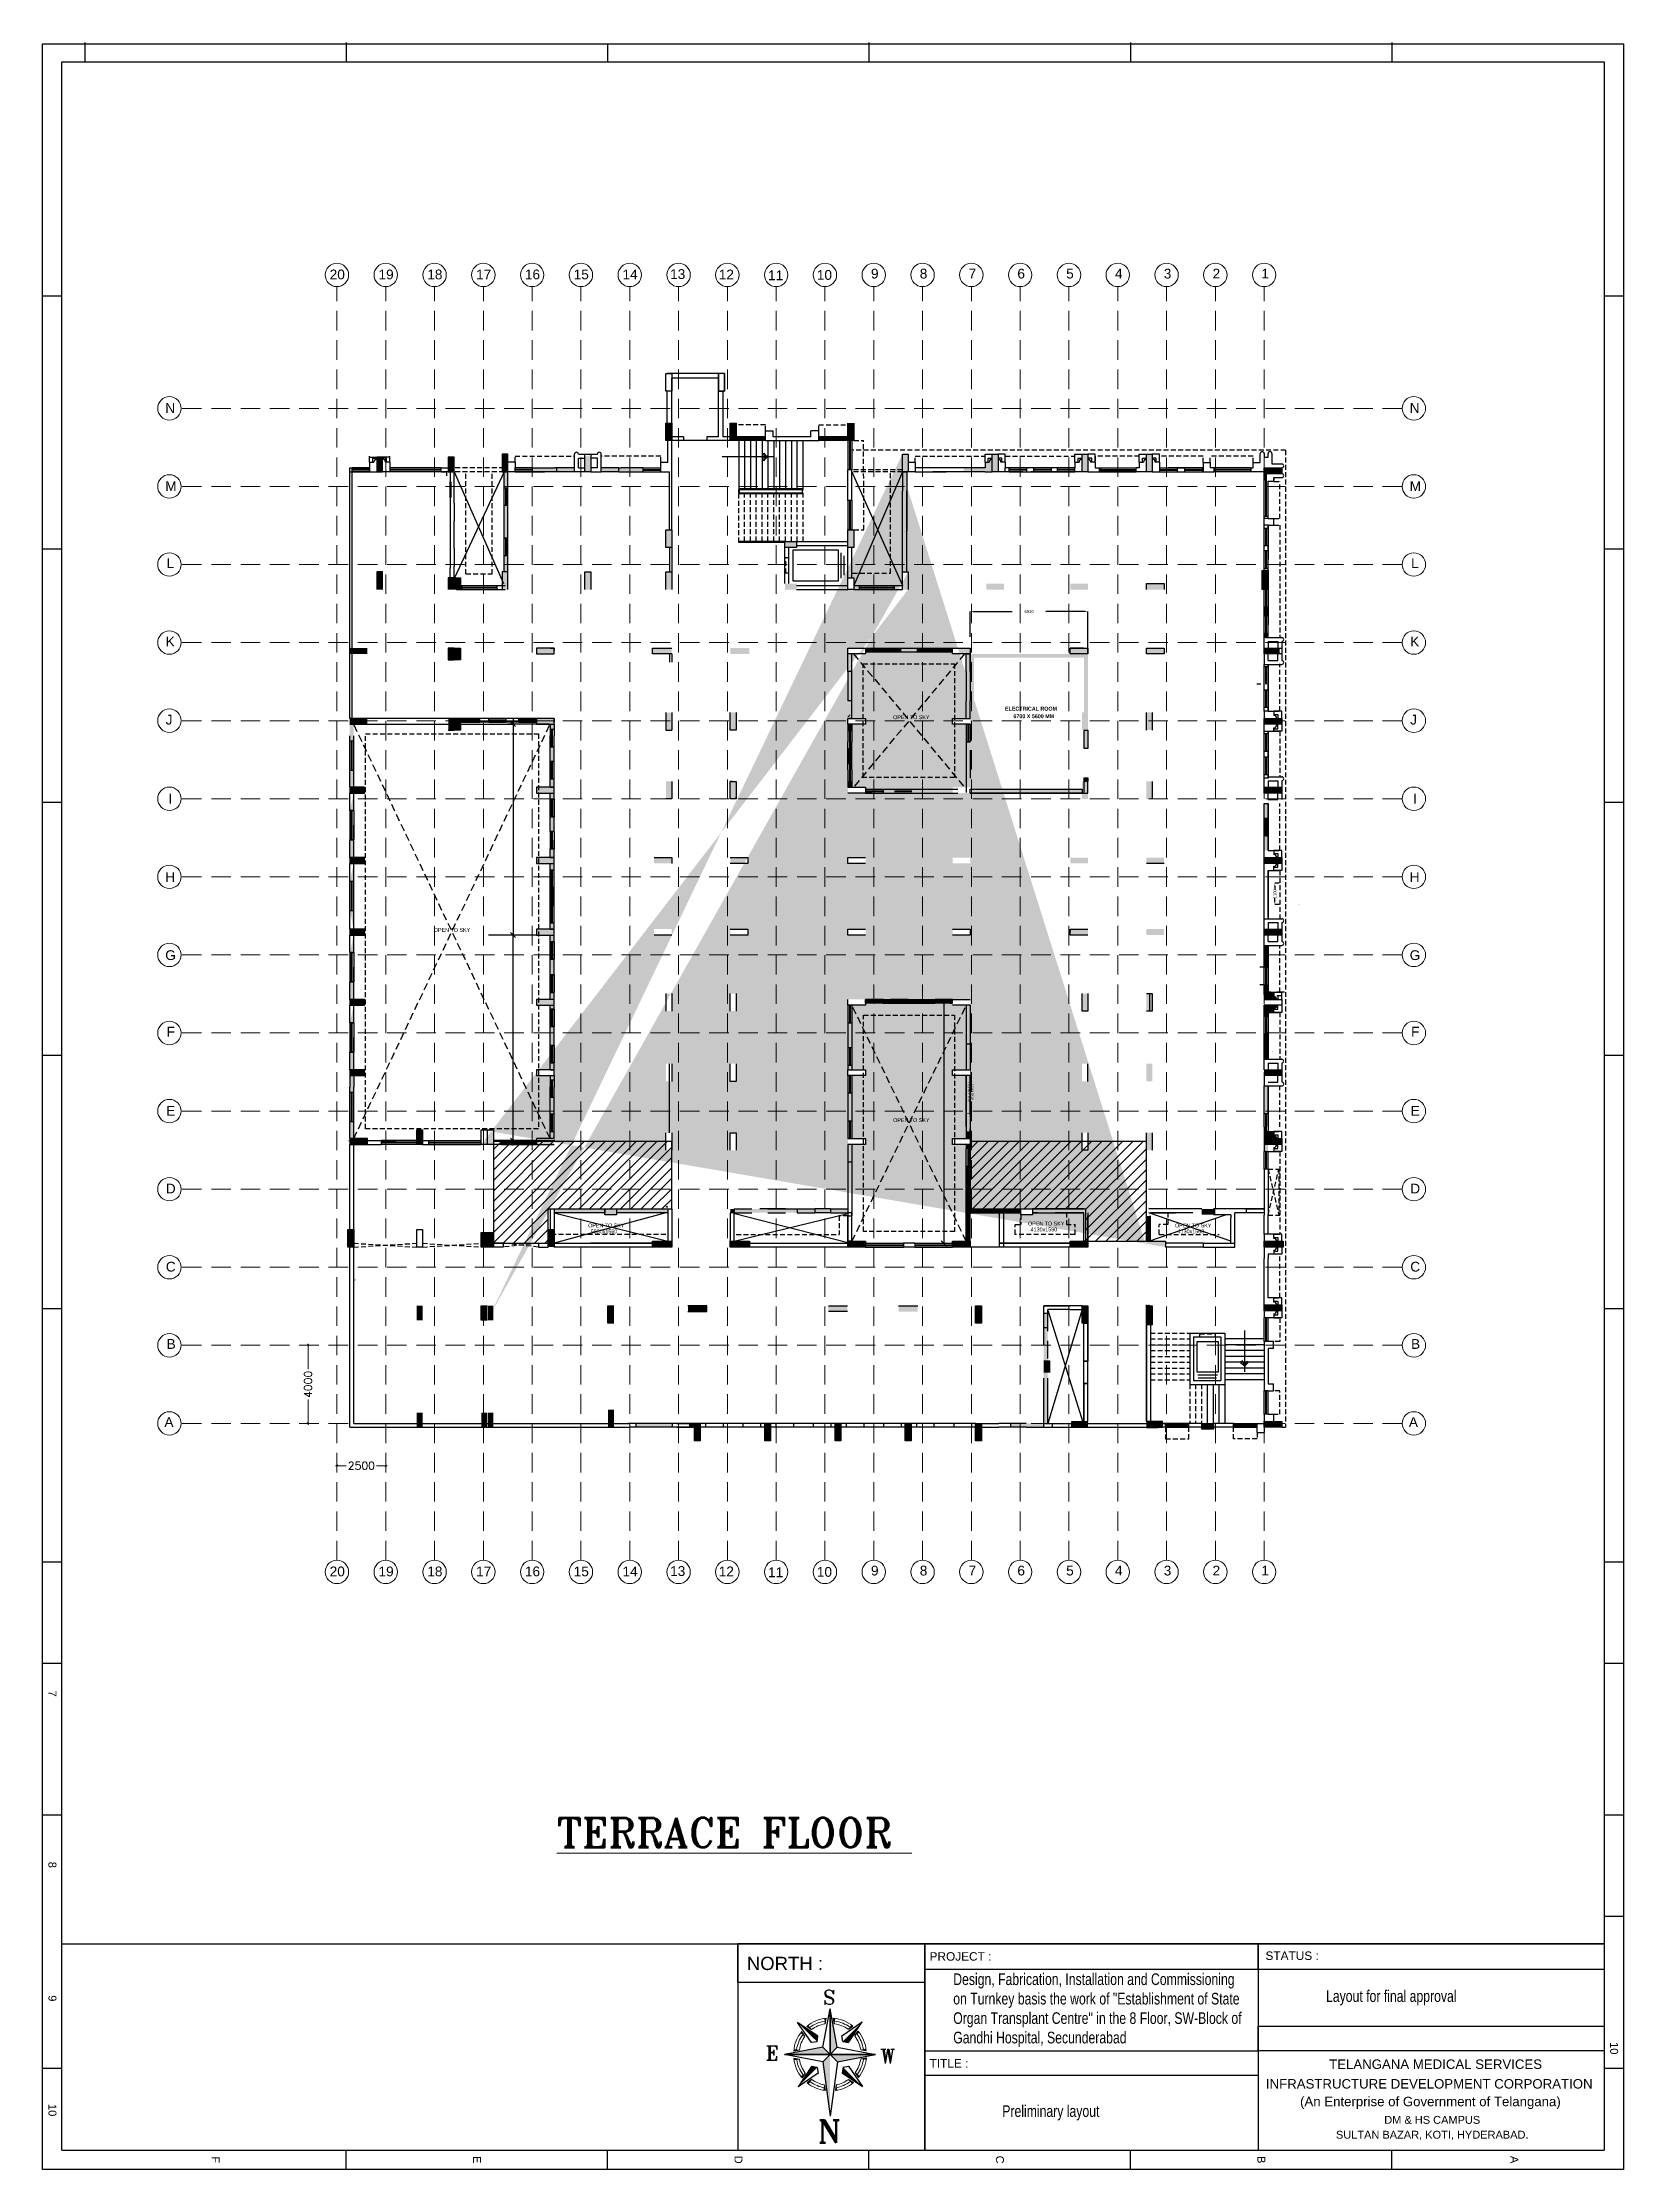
# Model space of a CAD drawing. Extents: x 11598203 to 12344885, y -3849975 to -3741011.
# Drawn here: x 12263897 to 12344885, y -3849975 to -3741011 of the extents above; entities that cross this region are included whole.
import ezdxf
from ezdxf.enums import TextEntityAlignment as Align

# ---------------------------------------------------------------- set-up
doc = ezdxf.new("R2010")
doc.units = 0
doc.header["$MEASUREMENT"] = 0
doc.header["$PDMODE"] = 35
for name, pattern in [('Center', [8, 4, -2, 0, -2]), ('CONTINU', [0]), ('DASHED', [0.75, 0.5, -0.25]), ('DASHED2', [0.375, 0.25, -0.125])]:
    doc.linetypes.add(name, pattern=pattern)
doc.layers.get('0').update_dxf_attribs({"linetype": 'CONTINUOUS'})
doc.layers.get('Defpoints').update_dxf_attribs({"linetype": 'CONTINUOUS'})
for name, color, linetype, lineweight in [('Duct Insulations', 7, 'CONTINUOUS', 5), ('HVAC_ODU', 232, 'CONTINUOUS', 0), ('ibs-HVAC', 4, 'CONTINUOUS', 0), ('MEP_HVAC_ODU_1.5TR', 5, 'CONTINUOUS', 0), ('OT TEXT', 251, 'CONTINUOUS', 5)]:
    doc.layers.add(name, color=color, linetype=linetype, lineweight=lineweight)
for name, color, linetype in [('HATCH', 7, 'CONTINUOUS'), ('HS', 7, 'CONTINUOUS'), ('ID-PL-WALL-HATCH', 251, 'CONTINUOUS'), ('MEP_DRAIN_PIPE', 7, 'CONTINUOUS'), ('REFPIPE', 134, 'CONTINUOUS'), ('Ro Plant', 77, 'CONTINUOUS')]:
    doc.layers.add(name, color=color, linetype=linetype)
doc.styles.add('0_RM-NM', font='arial.ttf')
doc.styles.add('ARI', font='arial.ttf')
doc.styles.add('ARIAL', font='arial.ttf', dxfattribs={"width": 0.75})
doc.styles.add('DT', font='romans.shx')
doc.styles.add('ROMANS', font='arial.ttf')
doc.styles.add('ROMANT', font='romant.shx')
doc.styles.add('RT', font='romant.shx')
doc.styles.get("Standard").update_dxf_attribs({"font": 'arial.ttf'})
doc.styles.add('Text-BB', font='ARIALN.TTF')
doc.dimstyles.new('Scale 50', dxfattribs={"dimscale": 0, "dimtxt": 150, "dimasz": 150, "dimexe": 0, "dimexo": 50, "dimgap": 0, "dimtad": 0, "dimtoh": 1, "dimdec": 0, "dimzin": 0, "dimdsep": 46, "dimtxsty": '0_RM-NM', "dimcen": 0, "dimdle": 100, "dimclrd": 204, "dimclre": 212, "dimclrt": 224, "dimadec": 0, "dimazin": 0, "dimtfac": 1, "dimtdec": 0, "dimtofl": 0, "dimtmove": 1, "dimatfit": 3, "dimfxl": 1, "dimtolj": 1, "dimtzin": 0, "dimlwe": -1, "dimarcsym": 0})
doc.dimstyles.get("Standard").update_dxf_attribs({"dimscale": 0.7, "dimtxt": 300, "dimasz": 150, "dimexe": 200, "dimexo": 200, "dimgap": 0.25, "dimtad": 3, "dimlfac": 0.001, "dimzin": 0, "dimdsep": 46, "dimtxsty": 'Standard', "dimblk": 'ARCHTICK', "dimcen": 0.09, "dimdle": 200, "dimclrd": 256, "dimclre": 256, "dimclrt": 6, "dimadec": 0, "dimazin": 0, "dimtfac": 1, "dimtofl": 0, "dimtmove": 0, "dimatfit": 3, "dimfxl": 1, "dimtolj": 1, "dimtzin": 0, "dimarcsym": 0})
pattern_1 = [(45, (-11635483.24791, 3804328.85889), (-0.0883883476483, 0.0883883476483), [])]
pattern_2 = [(45, (-10893295.24791, 3610872.9636), (-0.0883883476483, 0.0883883476483), [])]
pattern_3 = [(45, (-12152664.04, 3808871.26), (-265.165043, 265.165043), [])]
pattern_4 = [(45, (-11488761.7707, 4394333.79393), (-0.265165042945, 0.265165042945), []), (45, (-11488761.59393, 4394333.79393), (-0.265165042945, 0.265165042945), [])]

msp = doc.modelspace()

# ---------------------------------------------------------------- texts
at = {"color": 8, "lineweight": 20, "style": 'ROMANS', "width": 1}
for s, height, p in [('7', 407.8, (12264404, -3825600.4)), ('8', 407.8, (12264404, -3834370.8)), ('9', 407.8, (12264404, -3841207.8)), ('10', 407.84, (12344407.8, -3843765.7)), ('10', 407.84, (12264404, -3846935.2)), ('F', 407.8, (12272764.4, -3849472.4)), ('E', 407.8, (12286156.8, -3849472.4)), ('D', 407.8, (12299549.2, -3849472.4)), ('C', 407.8, (12312941.6, -3849472.4)), ('B', 407.8, (12326334, -3849472.4)), ('A', 407.8, (12339296.5, -3849472.4))]:
    msp.add_text(s, height=height, rotation=270, dxfattribs=at).set_placement(p, align=Align.MIDDLE)
at = {"color": 8, "lineweight": 20, "style": 'ROMANT'}
msp.add_text('%%UTERRACE FLOOR ', height=1500, dxfattribs=at).set_placement((12299338.7, -3833466.1), align=Align.CENTER)
at = {"color": 8, "lineweight": 20, "style": 'ARIAL'}
for s, height, p in [('NORTH :', 679.02, (12299978.3, -3839757.5)), ('PROJECT :', 434.37, (12309337.9, -3839278.5)), ('STATUS :', 434.37, (12326547.6, -3839241.3)), ('TITLE :', 434.37, (12309337.9, -3844757.3))]:
    msp.add_text(s, height=height, dxfattribs=at).set_placement(p)
at = {"color": 8, "linetype": 'Continuous', "lineweight": 20, "style": 'RT', "width": 1}
for s, p in [('S', (12303877.3, -3841529.5)), ('W', (12306812, -3844546.8))]:
    msp.add_text(s, height=737.5, dxfattribs=at).set_placement(p)
at = {"color": 8, "linetype": 'Continuous', "lineweight": 20, "style": 'RT'}
for s, height, p in [('E', 737.5, (12300945.7, -3844375.6)), ('N', 1163.3, (12303610, -3848616.3))]:
    msp.add_text(s, height=height, dxfattribs=at).set_placement(p)
at = {"color": 8, "lineweight": 20, "style": 'ARIAL', "width": 1}
for s, p in [('TELANGANA MEDICAL SERVICES', (12335260.4, -3844823.8)), ('INFRASTRUCTURE DEVELOPMENT CORPORATION', (12334936.1, -3845829.1)), ('(An Enterprise of Government of Telangana)', (12334995, -3846735.6))]:
    msp.add_text(s, height=484.563, dxfattribs=at).set_placement(p, align=Align.CENTER)
at = {"color": 8, "lineweight": 20, "style": 'ARI', "width": 1}
for s, p in [('DM & HS CAMPUS', (12335088.8, -3847636.1)), ('SULTAN BAZAR, KOTI, HYDERABAD.', (12335088.8, -3848397))]:
    msp.add_text(s, height=403.503, rotation=0.000049, dxfattribs=at).set_placement(p, align=Align.CENTER)
at = {"color": 6, "lineweight": 20, "insert": (12310550.8, -3839928.8), "char_height": 597.8169, "width": 14782.052, "attachment_point": 1, "rotation": 0.000049, "style": 'ARIAL'}
msp.add_mtext('Design, Fabrication, Installation and Commissioning on Turnkey basis the work of "Establishment of State Organ Transplant Centre" in the 8 Floor, SW-Block of Gandhi Hospital, Secunderabad', dxfattribs=at)
at = {"color": 6, "lineweight": 20, "char_height": 597.817, "attachment_point": 1, "rotation": 0.000049, "style": 'ARIAL'}
for s, insert in [('Layout for final approval', (12329649.2, -3840795)), ('Preliminary layout', (12313062.2, -3846685))]:
    msp.add_mtext(s, dxfattribs=dict(at, insert=insert))
at = {"layer": 'HVAC_ODU', "ltscale": 500, "char_height": 500, "attachment_point": 1}
for s, insert in [('20', (12278607.5, -3752642.4)), ('19', (12281107.5, -3752642.4)), ('18', (12283607.5, -3752642.4)), ('17', (12286107.5, -3752642.4)), ('16', (12288607.5, -3752642.4)), ('15', (12291107.5, -3752642.4)), ('14', (12293607.5, -3752642.4)), ('13', (12296048.7, -3752622.9, -1103.3)), ('12', (12298539.1, -3752642.4)), ('11', (12301061.9, -3752687.9)), ('10', (12303561.9, -3752665.2)), ('9', (12306336.1, -3752599.7)), ('8', (12308836.1, -3752599.7)), ('7', (12311336.1, -3752599.7)), ('6', (12313836.1, -3752599.7)), ('5', (12316336.1, -3752599.7)), ('4', (12318836.1, -3752599.7)), ('3', (12321336.1, -3752599.7)), ('2', (12323836.1, -3752599.7)), ('1', (12326336.1, -3752599.7)), ('N', (12270183.7, -3759484.9)), ('N', (12333934.9, -3759484.9)), ('M', (12270183.7, -3763484.9)), ('M', (12333934.9, -3763484.9)), ('L', (12270254.1, -3767434.6)), ('L', (12334005.4, -3767434.6)), ('K', (12270205.8, -3771450.7)), ('K', (12333957, -3771450.7)), ('J', (12270205.8, -3775450.7)), ('J', (12333957, -3775450.7)), ('I', (12270350.7, -3779498.9)), ('I', (12334102, -3779498.9)), ('H', (12270183.4, -3783515.3)), ('H', (12333934.7, -3783515.3)), ('G', (12270183.4, -3787515.3)), ('G', (12333934.7, -3787515.3)), ('F', (12270254.1, -3791434.6)), ('F', (12334005.4, -3791434.6)), ('E', (12270233.8, -3795485.2)), ('E', (12333985.1, -3795485.2)), ('D', (12270213.5, -3799475.1)), ('D', (12333964.8, -3799475.1)), ('C', (12270213.5, -3803475.1)), ('C', (12333964.8, -3803475.1)), ('B', (12270254.1, -3807434.6)), ('B', (12334005.4, -3807434.6)), ('A', (12270140.5, -3811434.6)), ('A', (12333891.8, -3811434.6)), ('20', (12278607.5, -3819086.7)), ('19', (12281107.5, -3819086.7)), ('18', (12283607.5, -3819086.7)), ('17', (12286107.5, -3819086.7)), ('16', (12288607.5, -3819086.7)), ('15', (12291107.5, -3819086.7)), ('14', (12293607.5, -3819086.7)), ('13', (12296048.7, -3819067.3, -1103.3)), ('12', (12298539.1, -3819086.7)), ('11', (12301061.9, -3819132.3)), ('10', (12303561.9, -3819109.5)), ('9', (12306336.1, -3819044)), ('8', (12308836.1, -3819044)), ('7', (12311336.1, -3819044)), ('6', (12313836.1, -3819044)), ('5', (12316336.1, -3819044)), ('4', (12318836.1, -3819044)), ('3', (12321336.1, -3819044)), ('2', (12323836.1, -3819044)), ('1', (12326336.1, -3819044))]:
    msp.add_mtext_dynamic_manual_height_columns(s, width=1284.549, gutter_width=14.7, heights=[0], dxfattribs=dict(at, insert=insert))

# ---------------------------------------------------------------- blocks, each defined once
blk = doc.blocks.new('*D49')
at = {"color": 212, "ltscale": 500, "transparency": 16777216}
for p, q in [((11250030, -4347090), (11249803, -4347090)), ((11250030, -4348190), (11249803, -4348190))]:
    blk.add_line(p, q, dxfattribs=at)
at = {"color": 204, "linetype": 'Center', "lineweight": -2, "ltscale": 500, "transparency": 16777216}
for p, q in [((11249803, -4347240), (11249803, -4347424)), ((11249803, -4348040), (11249803, -4347857))]:
    blk.add_line(p, q, dxfattribs=at)
at = {"color": 204, "linetype": 'Center', "ltscale": 500, "transparency": 16777216}
for points in [[(11249778, -4347240), (11249828, -4347240), (11249803, -4347090)], [(11249778, -4348040), (11249828, -4348040), (11249803, -4348190)]]:
    blk.add_solid(points, dxfattribs=at)
at = {"layer": 'Defpoints', "color": 0, "linetype": 'Center', "ltscale": 500, "transparency": 16777216}
for p in [(11249803, -4347090), (11250080, -4347090, -1980), (11250080, -4348190, -1980)]:
    blk.add_point(p, dxfattribs=at)
at = {"color": 224, "linetype": 'Center', "ltscale": 500, "transparency": 16777216, "insert": (11249803, -4347640), "char_height": 150, "attachment_point": 5, "rotation": 90, "style": '0_RM-NM'}
blk.add_mtext('\\A1;1100', dxfattribs=at)
blk = doc.blocks.new('*D50')
at = {"color": 212, "ltscale": 500, "transparency": 16777216}
for p, q in [((11234196, -4334465), (11234196, -4333179)), ((11240226, -4335299), (11240226, -4333179))]:
    blk.add_line(p, q, dxfattribs=at)
at = {"color": 204, "linetype": 'Center', "lineweight": -2, "ltscale": 500, "transparency": 16777216}
for p, q in [((11234346, -4333179), (11236987, -4333179)), ((11240076, -4333179), (11237435, -4333179))]:
    blk.add_line(p, q, dxfattribs=at)
at = {"color": 204, "linetype": 'Center', "ltscale": 500, "transparency": 16777216}
for points in [[(11234346, -4333154), (11234346, -4333204), (11234196, -4333179)], [(11240076, -4333154), (11240076, -4333204), (11240226, -4333179)]]:
    blk.add_solid(points, dxfattribs=at)
at = {"layer": 'Defpoints', "color": 0, "linetype": 'Center', "ltscale": 500, "transparency": 16777216}
for p in [(11240226, -4333179), (11234196, -4334515), (11240226, -4335349)]:
    blk.add_point(p, dxfattribs=at)
at = {"color": 224, "linetype": 'Center', "ltscale": 500, "transparency": 16777216, "insert": (11237211, -4333179), "char_height": 150, "attachment_point": 5, "style": '0_RM-NM'}
blk.add_mtext('\\A1;6030', dxfattribs=at)
blk = doc.blocks.new('_Oblique')
at = {"color": 0, "linetype": 'ByBlock', "lineweight": -2}
blk.add_line((-0.5, -0.5), (0.5, 0.5), dxfattribs=at)
blk = doc.blocks.new('*D60')
at = {"layer": 'Defpoints', "color": 0, "ltscale": 500, "transparency": 16777216}
for p in [(12278979, -3813920, -1103), (12281479, -3813920, -1103), (12281479, -3813920)]:
    blk.add_point(p, dxfattribs=at)
at = {"layer": 'HVAC_ODU', "ltscale": 500, "transparency": 16777216}
for p, q in [((12278899, -3813920), (12279454, -3813920)), ((12278979, -3813920), (12278979, -3813840)), ((12281559, -3813920), (12281004, -3813920)), ((12281479, -3813920), (12281479, -3813840))]:
    blk.add_line(p, q, dxfattribs=at)
at = {"layer": 'HVAC_ODU', "ltscale": 500, "transparency": 16777216, "xscale": 80, "yscale": 80, "zscale": 80, "rotation": 180}
blk.add_blockref('_Oblique', (12278979, -3813920), dxfattribs=at)
at = {"layer": 'HVAC_ODU', "ltscale": 500, "transparency": 16777216, "xscale": 80, "yscale": 80, "zscale": 80}
blk.add_blockref('_Oblique', (12281479, -3813920), dxfattribs=at)
at = {"layer": 'HVAC_ODU', "color": 6, "ltscale": 500, "transparency": 16777216, "insert": (12280229, -3813920), "char_height": 400, "attachment_point": 5, "style": 'DT'}
blk.add_mtext('\\A1;2500', dxfattribs=at)
blk = doc.blocks.new('*D61')
at = {"layer": 'Defpoints', "color": 0, "ltscale": 500, "transparency": 16777216}
for p in [(12277501, -3807753, -1103), (12277501, -3807753), (12277501, -3811753, -1103)]:
    blk.add_point(p, dxfattribs=at)
at = {"layer": 'HVAC_ODU', "ltscale": 500, "transparency": 16777216}
for p, q in [((12277501, -3807673), (12277501, -3808978)), ((12277501, -3807753), (12277581, -3807753)), ((12277501, -3811833), (12277501, -3810528)), ((12277501, -3811753), (12277581, -3811753))]:
    blk.add_line(p, q, dxfattribs=at)
at = {"layer": 'HVAC_ODU', "ltscale": 500, "transparency": 16777216, "xscale": 80, "yscale": 80, "zscale": 80}
for p, rotation in [((12277501, -3807753), 90), ((12277501, -3811753), 270)]:
    blk.add_blockref('_Oblique', p, dxfattribs=dict(at, rotation=rotation))
at = {"layer": 'HVAC_ODU', "color": 6, "ltscale": 500, "transparency": 16777216, "insert": (12277501, -3809753), "char_height": 400, "attachment_point": 5, "rotation": 90, "style": 'DT'}
blk.add_mtext('\\A1;4000', dxfattribs=at)
blk = doc.blocks.new('TERRACE1')
at = {"layer": 'HATCH', "ltscale": 500}
h = blk.add_hatch(color=32, dxfattribs=at)
h.dxf.hatch_style = 1
h.paths.add_polyline_path([(-31550, 51150), (-31250, 51150), (-31250, 50250), (-31550, 50250)])
h = blk.add_hatch(color=32, dxfattribs=at)
h.dxf.hatch_style = 1
h.paths.add_polyline_path([(-28250, 51150), (-27950, 51150), (-27950, 50250), (-28250, 50250)])
h = blk.add_hatch(color=32, dxfattribs=at)
h.dxf.hatch_style = 1
h.paths.add_polyline_path([(-22220, 51150), (-21920, 51150), (-21920, 50250), (-22220, 50250)])
h = blk.add_hatch(color=32, dxfattribs=at)
h.dxf.hatch_style = 1
h.paths.add_polyline_path([(-46360, 49400), (-46060, 49400), (-46060, 48650), (-46360, 48650)])
h = blk.add_hatch(color=32, dxfattribs=at)
h.dxf.hatch_style = 1
h.paths.add_polyline_path([(-42695, 49400), (-42395, 49400), (-42395, 48650), (-42695, 48650)])
h = blk.add_hatch(color=32, dxfattribs=at)
h.dxf.hatch_style = 1
edge = h.paths.add_edge_path()
edge.add_line((-19435, 49550), (-19435, 48650))
edge.add_line((-6930, 8930), (-5951.7, 8930))
edge.add_line((-41010, 14940), (-41010, 14190))
edge.add_line((-19135, 42620), (-19135, 43520))
edge.add_line((-40710, 5180), (-40710, 5930))
edge.add_line((-40685, 5930), (-40685, 5180))
h.paths.add_polyline_path([(-16860, 36020), (-15960, 36020), (-15960, 35720), (-16860, 35720)], flags=16)
h.paths.add_polyline_path([(-22220, 43220), (-21920, 43220), (-21920, 42620), (-22220, 42620)], flags=16)
h.paths.add_polyline_path([(-22220, 28890), (-21320, 28890), (-21320, 28590), (-22220, 28590)], flags=16)
h.paths.add_polyline_path([(-25450, 45080), (-24850, 45080), (-24850, 44780), (-25450, 44780)], flags=16)
h.paths.add_polyline_path([(-25450, 42920), (-24850, 42920), (-24850, 42620), (-25450, 42620)], flags=16)
h.paths.add_polyline_path([(-16860, 14490), (-15960, 14490), (-15960, 14190), (-16860, 14190)], flags=16)
h.paths.add_polyline_path([(-41010, 14940), (-40710, 14940), (-40710, 14190), (-41010, 14190)], flags=16)
h.paths.add_polyline_path([(-31250, 24920), (-32150, 24920), (-32150, 25220), (-31250, 25220)], flags=16)
h.paths.add_polyline_path([(-38180, 18020), (-37280, 18020), (-37280, 17720), (-38180, 17720)], flags=16)
h.paths.add_polyline_path([(-31550, 14790), (-31250, 14790), (-31250, 13890), (-31550, 13890)], flags=16)
h.paths.add_polyline_path([(-38180, 14490), (-37280, 14490), (-37280, 14190), (-38180, 14190)], flags=16)
h.paths.add_polyline_path([(-22220, 18020), (-21320, 18020), (-21320, 17720), (-22220, 17720)], flags=16)
h.paths.add_polyline_path([(-40685, 14940), (-40385, 14940), (-40385, 14190), (-40685, 14190)], flags=16)
h.paths.add_polyline_path([(-38180, 21620), (-37280, 21620), (-37280, 21320), (-38180, 21320)], flags=16)
h.paths.add_polyline_path([(-16860, 32490), (-15960, 32490), (-15960, 32190), (-16860, 32190)], flags=16)
h.paths.add_polyline_path([(-16860, 21620), (-15960, 21620), (-15960, 21320), (-16860, 21320)], flags=16)
h.paths.add_polyline_path([(-16860, 25220), (-15960, 25220), (-15960, 24920), (-16860, 24920)], flags=16)
h.paths.add_polyline_path([(-13360, 10890), (-12760, 10890), (-12760, 10590), (-13360, 10590)], flags=16)
h.paths.add_polyline_path([(-6930, 28890), (-6030, 28890), (-6030, 28590), (-6930, 28590)], flags=16)
h.paths.add_polyline_path([(-10830, 28890), (-9930, 28890), (-9930, 28590), (-10830, 28590)], flags=16)
h.paths.add_polyline_path([(-28250, 21920), (-27950, 21920), (-27950, 21020), (-28250, 21020)], flags=16)
h.paths.add_polyline_path([(-22220, 21620), (-21320, 21620), (-21320, 21320), (-22220, 21320)], flags=16)
h.paths.add_polyline_path([(-6930, 9230), (-5951.7, 9230), (-5951.7, 8930), (-6930, 8930)], flags=16)
h.paths.add_polyline_path([(-31550, 21920), (-31250, 21920), (-31250, 21020), (-31550, 21020)], flags=16)
h.paths.add_polyline_path([(-10230, 21920), (-9930, 21920), (-9930, 21020), (-10230, 21020)], flags=16)
h.paths.add_polyline_path([(-28250, 28890), (-27350, 28890), (-27350, 28590), (-28250, 28590)], flags=16)
h.paths.add_polyline_path([(-15132.5, 42920), (-14232.5, 42920), (-14232.5, 42620), (-15132.5, 42620)], flags=16)
h.paths.add_polyline_path([(-10830, 42920), (-9930, 42920), (-9930, 42620), (-10830, 42620)], flags=16)
h.paths.add_polyline_path([(-6930, 42920), (-6030, 42920), (-6030, 42620), (-6930, 42620)], flags=16)
h.paths.add_polyline_path([(-22220, 25220), (-21320, 25220), (-21320, 24920), (-22220, 24920)], flags=16)
h.paths.add_polyline_path([(-28250, 25220), (-27350, 25220), (-27350, 24920), (-28250, 24920)], flags=16)
h.paths.add_polyline_path([(-34680, 10890), (-34080, 10890), (-34080, 10590), (-34680, 10590)], flags=16)
h.paths.add_polyline_path([(-22220, 36020), (-21320, 36020), (-21320, 35720), (-22220, 35720)], flags=16)
h.paths.add_polyline_path([(-38180, 25220), (-37280, 25220), (-37280, 24920), (-38180, 24920)], flags=16)
h.paths.add_polyline_path([(-6930, 25220), (-6030, 25220), (-6030, 24920), (-6930, 24920)], flags=16)
h.paths.add_polyline_path([(-10830, 25220), (-9930, 25220), (-9930, 24920), (-10830, 24920)], flags=16)
h.paths.add_polyline_path([(-6930, 21920), (-6630, 21920), (-6630, 21020), (-6930, 21020)], flags=16)
h.paths.add_polyline_path([(-28250, 18320), (-27950, 18320), (-27950, 17420), (-28250, 17420)], flags=16)
h.paths.add_polyline_path([(-6930, 14790), (-6630, 14790), (-6630, 13890), (-6930, 13890)], flags=16)
h.paths.add_polyline_path([(-22220, 32490), (-21320, 32490), (-21320, 32190), (-22220, 32190)], flags=16)
h.paths.add_polyline_path([(-10230, 32790), (-9930, 32790), (-9930, 31890), (-10230, 31890)], flags=16)
h.paths.add_polyline_path([(-6930, 32790), (-6630, 32790), (-6630, 31890), (-6930, 31890)], flags=16)
h.paths.add_polyline_path([(-32150, 28890), (-31250, 28890), (-31250, 28590), (-32150, 28590)], flags=16)
h.paths.add_polyline_path([(-16860, 28890), (-15960, 28890), (-15960, 28588.5), (-16860, 28588.5)], flags=16)
h.paths.add_polyline_path([(-38180, 28890), (-37280, 28890), (-37280, 28590), (-38180, 28590)], flags=16)
h.paths.add_polyline_path([(-23224.1, 5930), (-22245.9, 5930), (-22245.9, 5630), (-23224.1, 5630)], flags=16)
h.paths.add_polyline_path([(-31550, 18320), (-31250, 18320), (-31250, 17420), (-31550, 17420)], flags=16)
h.paths.add_polyline_path([(-35695, 48650), (-35395, 48650), (-35395, 49450), (-35695, 49450)], flags=16)
h.paths.add_polyline_path([(-6930, 36320), (-6630, 36320), (-6630, 35420), (-6930, 35420)], flags=16)
h.paths.add_polyline_path([(-31550, 45680), (-31250, 45680), (-31250, 44780), (-31550, 44780)], flags=16)
h.paths.add_polyline_path([(-16860, 39620), (-15960, 39620), (-15960, 39320), (-16860, 39320)], flags=16)
h.paths.add_polyline_path([(-22220, 45680), (-21920, 45680), (-21920, 44780), (-22220, 44780)], flags=16)
h.paths.add_polyline_path([(-35695, 43520), (-35395, 43520), (-35395, 42620), (-35695, 42620)], flags=16)
h.paths.add_polyline_path([(-19435, 43520), (-19135, 43520), (-19135, 42620), (-19435, 42620)], flags=16)
h.paths.add_polyline_path([(-38180, 39620), (-37280, 39620), (-37280, 39320), (-38180, 39320)], flags=16)
h.paths.add_polyline_path([(-28250, 39620), (-27271.7, 39620), (-27271.7, 39320), (-28250, 39320)], flags=16)
h.paths.add_polyline_path([(-39940, 43520), (-39640, 43520), (-39640, 42620), (-39940, 42620)], flags=16)
h.paths.add_polyline_path([(-10230, 49550), (-9930, 49550), (-9930, 48650), (-10230, 48650)], flags=16)
h.paths.add_polyline_path([(-31550, 43520), (-31250, 43520), (-31250, 42620), (-31550, 42620)], flags=16)
h.paths.add_polyline_path([(-14832.5, 49550), (-14532.5, 49550), (-14532.5, 48650), (-14832.5, 48650)], flags=16)
h.paths.add_polyline_path([(-6930, 39620), (-6030, 39620), (-6030, 39320), (-6930, 39320)], flags=16)
h.paths.add_polyline_path([(-31550, 32790), (-31250, 32790), (-31250, 31890), (-31550, 31890)], flags=16)
h.paths.add_polyline_path([(-38180, 36020), (-37280, 36020), (-37280, 35720), (-38180, 35720)], flags=16)
h.paths.add_polyline_path([(-19435, 49550), (-19135, 49550), (-19135, 48650), (-19435, 48650)], flags=16)
h.paths.add_polyline_path([(-10830, 39620), (-9930, 39620), (-9930, 39320), (-10830, 39320)], flags=16)
h.paths.add_polyline_path([(-6930, 49550), (-6630, 49550), (-6630, 48650), (-6930, 48650)], flags=16)
h.paths.add_polyline_path([(-19624.1, 5930), (-18645.9, 5930), (-18645.9, 5630), (-19624.1, 5630)], flags=16)
h.paths.add_polyline_path([(-22220, 39620), (-21320, 39620), (-21320, 39320), (-22220, 39320)], flags=16)
h.paths.add_polyline_path([(-22220, 14490), (-21320, 14490), (-21320, 14190), (-22220, 14190)], flags=16)
h.paths.add_polyline_path([(-28250, 36320), (-27950, 36320), (-27950, 35420), (-28250, 35420)], flags=16)
h.paths.add_polyline_path([(-16860, 18020), (-15960, 18020), (-15960, 17720), (-16860, 17720)], flags=16)
h.paths.add_polyline_path([(-31550, 35420), (-31250, 35420), (-31250, 36317.6), (-31550, 36317.6)], flags=16)
h.paths.add_polyline_path([(-10230, 18320), (-9930, 18320), (-9930, 17420), (-10230, 17420)], flags=16)
h.paths.add_polyline_path([(-28250, 14790), (-27950, 14790), (-27950, 13890), (-28250, 13890)], flags=16)
h.paths.add_polyline_path([(-6930, 18320), (-6630, 18320), (-6630, 17420), (-6930, 17420)], flags=16)
h.paths.add_polyline_path([(-32228.3, 39620), (-31250, 39620), (-31250, 39320), (-32228.3, 39320)], flags=16)
h.paths.add_polyline_path([(-10230, 14790), (-9930, 14790), (-9930, 13890), (-10230, 13890)], flags=16)
h.paths.add_polyline_path([(-28250, 32790), (-27950, 32790), (-27950, 31890), (-28250, 31890)], flags=16)
h.paths.add_polyline_path([(-38180, 32490), (-37280, 32490), (-37280, 32190), (-38180, 32190)], flags=16)
h.paths.add_polyline_path([(-10230, 36320), (-9930, 36320), (-9930, 35420), (-10230, 35420)], flags=16)
h = blk.add_hatch(color=32, dxfattribs=at)
h.dxf.hatch_style = 1
h.paths.add_polyline_path([(-39940, 49550), (-39640, 49550), (-39640, 48650), (-39940, 48650)])
h = blk.add_hatch(color=32, dxfattribs=at)
h.dxf.hatch_style = 1
h.paths.add_polyline_path([(-900, 48850), (0, 48850), (0, 48550), (-900, 48550)])
h = blk.add_hatch(color=32, dxfattribs=at)
h.dxf.hatch_style = 1
h.paths.add_polyline_path([(-1000, 42620), (-700, 42620), (-700, 43598.3), (-1000, 43598.3)])
h = blk.add_hatch(color=32, dxfattribs=at)
h.dxf.hatch_style = 1
h.paths.add_polyline_path([(-46360, 43520), (-46060, 43520), (-46060, 42620), (-46360, 42620)])
h = blk.add_hatch(color=32, dxfattribs=at)
h.dxf.hatch_style = 1
h.paths.add_polyline_path([(-42695, 43220), (-42395, 43220), (-42395, 42620), (-42695, 42620)])
h = blk.add_hatch(color=32, dxfattribs=at)
h.dxf.hatch_style = 1
h.paths.add_polyline_path([(-42370, 43220), (-42070, 43220), (-42070, 42620), (-42370, 42620)])
h = blk.add_hatch(color=32, dxfattribs=at)
h.dxf.hatch_style = 1
h.paths.add_polyline_path([(-47740, 39620), (-46840, 39620), (-46840, 39320), (-47740, 39320)])
h = blk.add_hatch(color=32, dxfattribs=at)
h.dxf.hatch_style = 1
h.paths.add_polyline_path([(-42695, 39620), (-42395, 39620), (-42395, 39020), (-42695, 39020)])
h = blk.add_hatch(color=32, dxfattribs=at)
h.dxf.hatch_style = 1
h.paths.add_polyline_path([(-42370, 39620), (-42070, 39620), (-42070, 39020), (-42370, 39020)])
h = blk.add_hatch(color=32, dxfattribs=at)
h.dxf.hatch_style = 1
h.paths.add_polyline_path([(-900, 39620), (-100, 39620), (-100, 39320), (-900, 39320)])
h = blk.add_hatch(color=32, dxfattribs=at)
h.dxf.hatch_style = 1
h.paths.add_polyline_path([(-46840, 36020), (-47740, 36020), (-47740, 35720), (-46840, 35720)])
h = blk.add_hatch(color=32, dxfattribs=at)
h.dxf.hatch_style = 1
h.paths.add_polyline_path([(-42695, 36020), (-42395, 36020), (-42395, 35420), (-42695, 35420)])
h = blk.add_hatch(color=32, dxfattribs=at)
h.dxf.hatch_style = 1
h.paths.add_polyline_path([(-42370, 35420), (-42070, 35420), (-42070, 36020), (-42370, 36020)])
h = blk.add_hatch(color=32, dxfattribs=at)
h.dxf.hatch_style = 1
h.paths.add_polyline_path([(-900, 36020), (0, 36020), (0, 35720), (-900, 35720)])
h = blk.add_hatch(color=32, dxfattribs=at)
h.dxf.hatch_style = 1
h.paths.add_polyline_path([(-47740, 32490), (-46990, 32490), (-46990, 32190), (-47740, 32190)])
h = blk.add_hatch(color=32, dxfattribs=at)
h.dxf.hatch_style = 1
h.paths.add_polyline_path([(-900, 32490), (0, 32490), (0, 32190), (-900, 32190)])
h = blk.add_hatch(color=32, dxfattribs=at)
h.dxf.hatch_style = 1
h.paths.add_polyline_path([(-47740, 28890), (-46990, 28890), (-46990, 28590), (-47740, 28590)])
h = blk.add_hatch(color=32, dxfattribs=at)
h.dxf.hatch_style = 1
h.paths.add_polyline_path([(-900, 28890), (0, 28890), (0, 28590), (-900, 28590)])
h = blk.add_hatch(color=32, dxfattribs=at)
h.dxf.hatch_style = 1
h.paths.add_polyline_path([(-47740, 25220), (-46990, 25220), (-46990, 24920), (-47740, 24920)])
h = blk.add_hatch(color=32, dxfattribs=at)
h.dxf.hatch_style = 1
h.paths.add_polyline_path([(-900, 25220), (0, 25220), (0, 24920), (-900, 24920)])
h = blk.add_hatch(color=32, dxfattribs=at)
h.dxf.hatch_style = 1
h.paths.add_polyline_path([(-47740, 21620), (-46990, 21620), (-46990, 21320), (-47740, 21320)])
h = blk.add_hatch(color=32, dxfattribs=at)
h.dxf.hatch_style = 1
h.paths.add_polyline_path([(-47740, 18020), (-46990, 18020), (-46990, 17720), (-47740, 17720)])
h = blk.add_hatch(color=32, dxfattribs=at)
h.dxf.hatch_style = 1
h.paths.add_polyline_path([(-900, 18020), (0, 18020), (0, 17720), (-900, 17720)])
h = blk.add_hatch(color=32, dxfattribs=at)
h.dxf.hatch_style = 1
h.paths.add_polyline_path([(-47740, 14490), (-46840, 14490), (-46840, 14190), (-47740, 14190)])
h = blk.add_hatch(color=32, dxfattribs=at)
h.dxf.hatch_style = 1
h.paths.add_polyline_path([(-44310, 14940), (-44010, 14940), (-44010, 14190), (-44310, 14190)])
h = blk.add_hatch(color=32, dxfattribs=at)
h.dxf.hatch_style = 1
h.paths.add_polyline_path([(-900, 14490), (0, 14490), (0, 14190), (-900, 14190)])
h = blk.add_hatch(color=32, dxfattribs=at)
h.dxf.hatch_style = 1
h.paths.add_polyline_path([(-47840, 9830), (-47540, 9830), (-47540, 8930), (-47840, 8930)])
h = blk.add_hatch(color=32, dxfattribs=at)
h.dxf.hatch_style = 1
h.paths.add_polyline_path([(-37580, 9830), (-37280, 9830), (-37280, 8930), (-37580, 8930)])
h = blk.add_hatch(color=32, dxfattribs=at)
h.dxf.hatch_style = 1
h.paths.add_polyline_path([(-4100, 10890), (-3401.1, 10890), (-3401.1, 10590), (-4100, 10590)])
h = blk.add_hatch(color=32, dxfattribs=at)
h.dxf.hatch_style = 1
h.paths.add_polyline_path([(-41010, 9680), (-40710, 9680), (-40710, 8930), (-41010, 8930)])
h = blk.add_hatch(color=32, dxfattribs=at)
h.dxf.hatch_style = 1
h.paths.add_polyline_path([(-40685, 9680), (-40385, 9680), (-40385, 8930), (-40685, 8930)])
h = blk.add_hatch(color=32, dxfattribs=at)
h.dxf.hatch_style = 1
h.paths.add_polyline_path([(-32228.3, 9230), (-31250, 9230), (-31250, 8930), (-32228.3, 8930)])
h = blk.add_hatch(color=32, dxfattribs=at)
h.dxf.hatch_style = 1
h.paths.add_polyline_path([(-28250, 9230), (-27271.7, 9230), (-27271.7, 8930), (-28250, 8930)])
h = blk.add_hatch(color=32, dxfattribs=at)
h.dxf.hatch_style = 1
h.paths.add_polyline_path([(-22220, 9230), (-21320, 9230), (-21320, 8930), (-22220, 8930)])
h = blk.add_hatch(color=32, dxfattribs=at)
h.dxf.hatch_style = 1
h.paths.add_polyline_path([(-16860, 9230), (-15960, 9230), (-15960, 8930), (-16860, 8930)])
h = blk.add_hatch(color=32, dxfattribs=at)
h.dxf.hatch_style = 1
h.paths.add_polyline_path([(-10830, 9230), (-9930, 9230), (-9930, 8930), (-10830, 8930)])
h = blk.add_hatch(color=32, dxfattribs=at)
h.dxf.hatch_style = 1
h.paths.add_polyline_path([(-900, 9230), (78.3, 9230), (78.3, 8930), (-900, 8930)])
h = blk.add_hatch(color=32, dxfattribs=at)
h.dxf.hatch_style = 1
h.paths.add_polyline_path([(-44310, 5930), (-44010, 5930), (-44010, 5180), (-44310, 5180)])
h = blk.add_hatch(color=32, dxfattribs=at)
h.dxf.hatch_style = 1
h.paths.add_polyline_path([(-41010, 5930), (-40710, 5930), (-40710, 5180), (-41010, 5180)])
h = blk.add_hatch(color=32, dxfattribs=at)
h.dxf.hatch_style = 1
h.paths.add_polyline_path([(-40685, 5930), (-40385, 5930), (-40385, 5180), (-40685, 5180)])
h = blk.add_hatch(color=32, dxfattribs=at)
h.dxf.hatch_style = 1
h.paths.add_polyline_path([(-34515, 5930), (-34215, 5930), (-34215, 5030), (-34515, 5030)])
h = blk.add_hatch(color=32, dxfattribs=at)
h.dxf.hatch_style = 1
h.paths.add_polyline_path([(-30424.1, 5930), (-29445.9, 5930), (-29445.9, 5630), (-30424.1, 5630)])
h = blk.add_hatch(color=32, dxfattribs=at)
h.dxf.hatch_style = 1
h.paths.add_polyline_path([(-15685, 5930), (-15385, 5930), (-15385, 5030), (-15685, 5030)])
h = blk.add_hatch(color=32, dxfattribs=at)
h.dxf.hatch_style = 1
h.paths.add_polyline_path([(-10230, 5930), (-9930, 5930), (-9930, 5030), (-10230, 5030)])
h = blk.add_hatch(color=32, dxfattribs=at)
h.dxf.hatch_style = 1
h.paths.add_polyline_path([(-6930, 5930), (-6630, 5930), (-6630, 4951.7), (-6930, 4951.7)])
h = blk.add_hatch(color=32, dxfattribs=at)
h.dxf.hatch_style = 1
h.paths.add_polyline_path([(-900, 5965), (0, 5965), (0, 5665), (-900, 5665)])
h = blk.add_hatch(color=32, dxfattribs=at)
h.dxf.hatch_style = 1
h.paths.add_polyline_path([(-12190, 3100), (-11890, 3100), (-11890, 2500), (-12190, 2500)])
h = blk.add_hatch(color=32, dxfattribs=at)
h.dxf.hatch_style = 1
h.paths.add_polyline_path([(-44310, 450), (-44010, 450), (-44010, -300), (-44310, -300)])
h = blk.add_hatch(color=32, dxfattribs=at)
h.dxf.hatch_style = 1
h.paths.add_polyline_path([(-41010, 450), (-40710, 450), (-40710, -300), (-41010, -300)])
h = blk.add_hatch(color=32, dxfattribs=at)
h.dxf.hatch_style = 1
h.paths.add_polyline_path([(-40685, 450), (-40385, 450), (-40385, -300), (-40685, -300)])
h = blk.add_hatch(color=32, dxfattribs=at)
h.dxf.hatch_style = 1
h.paths.add_polyline_path([(-34515, 600), (-34215, 600), (-34215, -300), (-34515, -300)])
h = blk.add_hatch(color=32, dxfattribs=at)
h.dxf.hatch_style = 1
h.paths.add_polyline_path([(-10758.3, 0), (-9930, 0), (-9930, -300), (-10758.3, -300)])
h = blk.add_hatch(color=32, dxfattribs=at)
h.dxf.hatch_style = 1
h.paths.add_polyline_path([(-6930, 0), (-6101.7, 0), (-6101.7, -300), (-6930, -300)])
h = blk.add_hatch(color=32, dxfattribs=at)
h.dxf.hatch_style = 1
h.paths.add_polyline_path([(-900, 0), (0, 0), (0, -300), (-900, -300)])
h = blk.add_hatch(color=32, dxfattribs=at)
h.dxf.hatch_style = 1
h.paths.add_polyline_path([(-30085, -100), (-29785, -100), (-29785, -1000), (-30085, -1000)])
h = blk.add_hatch(color=32, dxfattribs=at)
h.dxf.hatch_style = 1
h.paths.add_polyline_path([(-26485, -100), (-26185, -100), (-26185, -1000), (-26485, -1000)])
h = blk.add_hatch(color=32, dxfattribs=at)
h.dxf.hatch_style = 1
h.paths.add_polyline_path([(-22885, -100), (-22585, -100), (-22585, -1000), (-22885, -1000)])
h = blk.add_hatch(color=32, dxfattribs=at)
h.dxf.hatch_style = 1
h.paths.add_polyline_path([(-19285, -100), (-18985, -100), (-18985, -1000), (-19285, -1000)])
h = blk.add_hatch(color=32, dxfattribs=at)
h.dxf.hatch_style = 1
h.paths.add_polyline_path([(-15685, -100), (-15385, -100), (-15385, -1000), (-15685, -1000)])
h = blk.add_hatch(color=32, dxfattribs=at)
h.dxf.hatch_style = 1
h.paths.add_polyline_path([(-4100, -100), (-3500, -100), (-3500, -400), (-4100, -400)])
at = {"layer": 'HS', "lineweight": -3, "ltscale": 500}
h = blk.add_hatch(dxfattribs=at)
h.set_pattern_fill('ANSI31', color=8)
h.set_pattern_definition(pattern_2)
h.paths.add_polyline_path([(-14832.5, 49300, 0.41421356), (-14982.5, 49150), (-15197.5, 49150), (-15197.5, 48850), (-16293.2, 48850), (-16293.2, 48650), (-15197.5, 48650), (-14832.5, 48650)])
h = blk.add_hatch(color=8, dxfattribs=at)
h.dxf.hatch_style = 1
h.paths.add_polyline_path([(-39640, 48650), (-39840, 48650), (-39840, 47817.5), (-39640, 47817.5)])
h.paths.add_polyline_path([(-39640, 46917.5), (-39840, 46917.5), (-39840, 46135), (-39840, 46085), (-39640, 46085)])
h.paths.add_polyline_path([(-39640, 46085), (-39840, 46085), (-39840, 45252.5), (-39640, 45252.5)])
h.paths.add_polyline_path([(-39640, 44352.5), (-39840, 44352.5), (-39840, 43830), (-39840, 43520), (-39640, 43520)])
h = blk.add_hatch(color=8, dxfattribs=at)
h.dxf.hatch_style = 1
h.paths.add_polyline_path([(-36230, 48850), (-37245, 48850), (-38375, 48850), (-38375, 48650), (-37775, 48650), (-36230, 48650)])
h.paths.add_polyline_path([(-32715, 48850), (-33845, 48850), (-34860, 48850), (-34860, 48650), (-32715, 48650)])
h = blk.add_hatch(dxfattribs=at)
h.set_pattern_fill('ANSI31', color=8)
h.set_pattern_definition(pattern_2)
h.paths.add_polyline_path([(-19205, 46380), (-19435, 46380), (-19435, 45610), (-19205, 45610)])
h.paths.add_polyline_path([(-19205, 48650), (-19435, 48650), (-19435, 46684), (-19205, 46684)])
h = blk.add_hatch(dxfattribs=at)
h.set_pattern_fill('ANSI31', color=8)
h.set_pattern_definition(pattern_2)
h.paths.add_polyline_path([(-9330, 48650), (-9262.9, 48650), (-9262.9, 48850), (-9330, 48850)])
h = blk.add_hatch(dxfattribs=at)
h.set_pattern_fill('ANSI31', color=8)
h.set_pattern_definition(pattern_2)
h.paths.add_polyline_path([(-3386, 48650), (-3386, 48850), (-3465, 48850), (-3465, 48650)])
h = blk.add_hatch(dxfattribs=at)
h.set_pattern_fill('ANSI31', color=8)
h.set_pattern_definition(pattern_2)
h.paths.add_polyline_path([(-19435, 43465.9), (-19435, 46684), (-19205, 46684), (-19205, 43465.9)])
h = blk.add_hatch(dxfattribs=at)
h.set_pattern_fill('ANSI31', color=8)
h.set_pattern_definition(pattern_1)
h.paths.add_polyline_path([(-820, 41260.5), (-780, 41260.5), (-700, 41260.5), (-700, 41720.1), (-900, 41720.1), (-900, 41260.5)])
h = blk.add_hatch(dxfattribs=at)
h.set_pattern_fill('ANSI31', color=8)
h.set_pattern_definition([(45, (-10893295.24791, 3610295.9636), (-0.0883883476483, 0.0883883476483), [])])
h.paths.add_polyline_path([(-900, 40155), (-700, 40155), (-700, 40360.5), (-900, 40360.5)])
h = blk.add_hatch(color=8, dxfattribs=at)
h.dxf.hatch_style = 1
h.paths.add_polyline_path([(-22020, 36920), (-22220, 36920), (-22220, 36020), (-22020, 36020)])
h.paths.add_polyline_path([(-22020, 39320), (-22220, 39320), (-22220, 38420), (-22020, 38420)])
h = blk.add_hatch(color=8, dxfattribs=at)
h.dxf.hatch_style = 1
h.paths.add_polyline_path([(-21320, 39620), (-21320, 39420), (-21020, 39420), (-21020, 39620)])
h = blk.add_hatch(color=8, dxfattribs=at)
h.dxf.hatch_style = 1
h.paths.add_polyline_path([(-20120, 39620), (-20120, 39420), (-19520, 39420), (-19520, 39620)])
h = blk.add_hatch(color=8, dxfattribs=at)
h.dxf.hatch_style = 1
h.paths.add_polyline_path([(-18060, 39620), (-18660, 39620), (-18660, 39420), (-18060, 39420)])
h = blk.add_hatch(color=8, dxfattribs=at)
h.dxf.hatch_style = 1
h.paths.add_polyline_path([(-17160, 39620), (-16860, 39620), (-16860, 39420), (-17160, 39420)])
h = blk.add_hatch(color=8, dxfattribs=at)
h.dxf.hatch_style = 1
h.paths.add_polyline_path([(-15960, 39320), (-16160, 39320), (-16160, 38420), (-15960, 38420)])
h.paths.add_polyline_path([(-15960, 36920), (-16160, 36920), (-16160, 36020), (-15960, 36020)])
h = blk.add_hatch(color=8, dxfattribs=at)
h.dxf.hatch_style = 1
h.paths.add_polyline_path([(-22220, 36920), (-22020, 36920), (-22020, 38420), (-22220, 38420)])
h = blk.add_hatch(color=8, dxfattribs=at)
h.dxf.hatch_style = 1
h.paths.add_polyline_path([(-16160, 36920), (-15960, 36920), (-15960, 38420), (-15960, 38420), (-16160, 38420), (-16160, 36920)])
h = blk.add_hatch(color=8, dxfattribs=at)
h.dxf.hatch_style = 1
h.paths.add_polyline_path([(-47540, 33355), (-47740, 33355), (-47740, 32490), (-47540, 32490)])
h.paths.add_polyline_path([(-47540, 35720), (-47740, 35720), (-47740, 35120), (-47740, 34855), (-47540, 34855), (-47540, 35120)])
h = blk.add_hatch(color=8, dxfattribs=at)
h.dxf.hatch_style = 1
h.paths.add_polyline_path([(-37480, 30229), (-37280, 30229), (-37280, 30981), (-37480, 30981)])
h.paths.add_polyline_path([(-37280, 33806.5), (-37280, 34548.5), (-37480, 34548.5), (-37480, 33806.5)])
h.paths.add_polyline_path([(-37480, 28890), (-37480, 29329), (-37280, 29329), (-37280, 28890)])
h.paths.add_polyline_path([(-37480, 32490), (-37480, 32906.5), (-37280, 32906.5), (-37280, 32490)])
h.paths.add_polyline_path([(-37480, 32190), (-37480, 31881), (-37280, 31881), (-37280, 32190)])
h.paths.add_polyline_path([(-37480, 35720), (-37480, 35448.5), (-37280, 35448.5), (-37280, 35720)])
h = blk.add_hatch(color=8, dxfattribs=at)
h.dxf.hatch_style = 1
h.paths.add_polyline_path([(-22220, 35720), (-22220, 35375.3), (-22020, 35375.3), (-22020, 35720)])
h = blk.add_hatch(color=8, dxfattribs=at)
h.dxf.hatch_style = 1
h.paths.add_polyline_path([(-22020, 34475.3), (-22220, 34475.3), (-22220, 33690), (-22020, 33690)])
h = blk.add_hatch(color=8, dxfattribs=at)
h.dxf.hatch_style = 1
h.paths.add_polyline_path([(-22220, 32490), (-22020, 32490), (-22020, 32790), (-22220, 32790)])
h = blk.add_hatch(color=8, dxfattribs=at)
h.dxf.hatch_style = 1
h.paths.add_polyline_path([(-47740, 31290), (-47540, 32190), (-47540, 31290), (-47740, 31290)])
h.paths.add_polyline_path([(-47740, 28890), (-47740, 29790), (-47540, 29790), (-47540, 28890)])
h = blk.add_hatch(color=8, dxfattribs=at)
h.dxf.hatch_style = 1
h.paths.add_polyline_path([(-20420, 32190), (-19844.6, 32190), (-19844.6, 32390), (-20420, 32390), (-20420, 32190)])
h.paths.add_polyline_path([(-18944.6, 32190), (-18660, 32190), (-18660, 32390), (-18944.6, 32390), (-18944.6, 32190)])
h = blk.add_hatch(dxfattribs=at)
h.set_pattern_fill('ANSI31', color=8)
h.set_pattern_definition(pattern_2)
h.paths.add_polyline_path([(-900, 29255), (-900, 30005), (-700, 30005), (-700, 29255)])
h.paths.add_polyline_path([(-700, 30905), (-700, 31655), (-900, 31655), (-900, 30905)])
h = blk.add_hatch(dxfattribs=at)
h.set_pattern_fill('ANSI31', color=8)
h.set_pattern_definition(pattern_1)
h.paths.add_polyline_path([(-900, 30005), (-700, 30005), (-700, 30905), (-900, 30905)])
h = blk.add_hatch(color=8, dxfattribs=at)
h.dxf.hatch_style = 1
h.paths.add_polyline_path([(-47740, 26120), (-47540, 25220), (-47540, 26155), (-47740, 26155)])
h.paths.add_polyline_path([(-47740, 27655), (-47740, 27690), (-47540, 28590), (-47540, 27690), (-47540, 27655)])
h = blk.add_hatch(color=8, dxfattribs=at)
h.dxf.hatch_style = 1
h.paths.add_polyline_path([(-37280, 28250), (-37280, 28590), (-37480, 28590), (-37480, 28250)])
h.paths.add_polyline_path([(-37480, 25220), (-37480, 25520), (-37280, 25520), (-37280, 25220)])
h = blk.add_hatch(color=8, dxfattribs=at)
h.dxf.hatch_style = 1
h.paths.add_polyline_path([(-37280, 26420), (-37280, 27350), (-37480, 27350), (-37480, 26420)])
h = blk.add_hatch(color=8, dxfattribs=at)
h.dxf.hatch_style = 1
h.paths.add_polyline_path([(-47740, 24020), (-47540, 24920), (-47540, 24020), (-47740, 24020)])
h.paths.add_polyline_path([(-47740, 21620), (-47740, 22520), (-47540, 22520), (-47540, 21620)])
h = blk.add_hatch(color=8, dxfattribs=at)
h.dxf.hatch_style = 1
h.paths.add_polyline_path([(-37280, 22878), (-37280, 23675), (-37480, 23675), (-37480, 22878), (-37280, 22878)])
h.paths.add_polyline_path([(-37280, 21620), (-37280, 21978), (-37480, 21978), (-37480, 21620)])
h.paths.add_polyline_path([(-37280, 24575), (-37280, 24920), (-37480, 24920), (-37480, 24575)])
h = blk.add_hatch(dxfattribs=at)
h.set_pattern_fill('ANSI31', color=8)
h.set_pattern_definition(pattern_1)
h.paths.add_polyline_path([(-700, 23275), (-700, 24385), (-900, 24385), (-900, 23275)])
h = blk.add_hatch(dxfattribs=at)
h.set_pattern_fill('ANSI31', color=8)
h.set_pattern_definition(pattern_1)
h.paths.add_polyline_path([(-900, 21985), (-900, 22375), (-700, 22375), (-700, 21985)])
h = blk.add_hatch(dxfattribs=at)
h.set_pattern_fill('ANSI31', color=8)
h.set_pattern_definition(pattern_1)
h.paths.add_polyline_path([(-900, 21985), (-900, 21620), (-250, 21620, 0.41421356), (-400, 21770), (-400, 21985), (-700, 21985)])
h = blk.add_hatch(color=8, dxfattribs=at)
h.dxf.hatch_style = 1
h.paths.add_polyline_path([(-47740, 20420), (-47540, 21320), (-47540, 20420), (-47740, 20420)])
h.paths.add_polyline_path([(-47740, 18020), (-47740, 18920), (-47540, 18920), (-47540, 18020)])
h = blk.add_hatch(color=8, dxfattribs=at)
h.dxf.hatch_style = 1
h.paths.add_polyline_path([(-37280, 19263), (-37280, 20227), (-37480, 20227), (-37480, 19263)])
h.paths.add_polyline_path([(-37280, 15736.5), (-37280, 16589.5), (-37480, 16589.5), (-37480, 15736.5)])
h.paths.add_polyline_path([(-37480, 14490), (-37480, 14836.5), (-37280, 14836.5), (-37280, 14490)])
h.paths.add_polyline_path([(-37480, 18020), (-37480, 18363), (-37280, 18363), (-37280, 18020)])
h.paths.add_polyline_path([(-37480, 17489.5), (-37280, 17489.5), (-37280, 17720), (-37480, 17720), (-37480, 17489.5)])
h.paths.add_polyline_path([(-37280, 21127), (-37280, 21320), (-37480, 21320), (-37480, 21127), (-37280, 21127)])
h = blk.add_hatch(dxfattribs=at)
h.set_pattern_fill('ANSI31', color=8, scale=10)
h.set_pattern_definition([(45, (-17527.9333, 21498.7764), (-0.88388348, 0.88388348), [])])
h.paths.add_polyline_path([(-16860, 21620), (-17760, 21620), (-18379.5, 21620), (-18379.5, 21420), (-17760, 21420), (-16860, 21420)])
h.paths.add_polyline_path([(-18379.5, 21620), (-20505, 21620), (-21320, 21620), (-21320, 21420), (-20420, 21420), (-18379.5, 21420)])
h = blk.add_hatch(dxfattribs=at)
h.set_pattern_fill('ANSI31', color=8)
h.set_pattern_definition(pattern_1)
h.paths.add_polyline_path([(-900, 20955), (-900, 21320), (-250, 21320, -0.41421356), (-400, 21170), (-400, 20955), (-700, 20955)])
h = blk.add_hatch(dxfattribs=at)
h.set_pattern_fill('ANSI31', color=8)
h.set_pattern_definition(pattern_1)
h.paths.add_polyline_path([(-700, 20744.9), (-700, 20955), (-900, 20955), (-900, 20744.9)])
h = blk.add_hatch(dxfattribs=at)
h.set_pattern_fill('ANSI31', color=8)
h.set_pattern_definition(pattern_1)
h.paths.add_polyline_path([(-900, 18555), (-900, 19844.9), (-700, 19844.9), (-700, 18555)])
h = blk.add_hatch(color=8, dxfattribs=at)
h.dxf.hatch_style = 1
h.paths.add_polyline_path([(-47540, 15355), (-47740, 15355), (-47740, 14490), (-47540, 14490)])
h.paths.add_polyline_path([(-47540, 17720), (-47740, 17720), (-47740, 17120), (-47740, 16855), (-47540, 16855), (-47540, 17120)])
h = blk.add_hatch(dxfattribs=at)
h.set_pattern_fill('ANSI31', color=8)
h.set_pattern_definition([(45, (-10893295.24791, 3609755.16205), (-0.0883883476483, 0.0883883476483), [])])
h.paths.add_polyline_path([(-15960, 17720), (-16160, 17720), (-16160, 14827.3), (-15960, 14837.3)])
h.paths.add_polyline_path([(-15960, 14190), (-16160, 14190), (-16160, 13083.3), (-15960, 13086.4)])
h = blk.add_hatch(dxfattribs=at)
h.set_pattern_fill('ANSI31', color=8)
h.set_pattern_definition([(45, (-10893295.24791, 3609923.82748), (-0.0883883476483, 0.0883883476483), [])])
h.paths.add_polyline_path([(-700, 15755), (-700, 17185), (-900, 17185), (-900, 15755)])
h.paths.add_polyline_path([(-900, 13905.9), (-900, 14620.9), (-700, 14620.9), (-700, 13905.9)])
h = blk.add_hatch(dxfattribs=at)
h.set_pattern_fill('ANSI31', color=8)
h.set_pattern_definition(pattern_1)
h.paths.add_polyline_path([(-16160, 14490), (-15960, 14490), (-15960, 14837.2), (-16160, 14837.2), (-16160, 14490)])
h = blk.add_hatch(dxfattribs=at)
h.set_pattern_fill('ANSI31', color=8, scale=10)
h.set_pattern_definition([(45, (-16054.8552, 13532.5907), (-0.88388348, 0.88388348), [])])
h.paths.add_polyline_path([(-15960, 14190), (-16160, 14190), (-16160, 13984.5), (-15960, 13984.5)])
h.paths.add_polyline_path([(-15960, 13084.5), (-16160, 13084.5), (-16160, 10890), (-15960, 10890)])
h.paths.add_polyline_path([(-13360, 10890), (-15960, 10890), (-15960, 10690), (-13360, 10690)])
h.paths.add_polyline_path([(-15960, 10890), (-16160, 10890), (-16160, 10690), (-15960, 10690)])
h.paths.add_polyline_path([(-15960, 10690), (-16160, 10690), (-16160, 10530), (-15960, 10530)])
h.paths.add_polyline_path([(-15960, 10530), (-16160, 10530), (-16160, 9230), (-15960, 9230)])
h = blk.add_hatch(dxfattribs=at)
h.set_pattern_fill('ANSI31', color=8)
h.set_pattern_definition(pattern_1)
h.paths.add_polyline_path([(-900, 14490), (-250, 14490, 0.41421356), (-400, 14640), (-400, 14690), (-400, 14855), (-700, 14855), (-780, 14855), (-820, 14855), (-900, 14855)])
at = {"layer": 'HS', "lineweight": 0, "ltscale": 500}
h = blk.add_hatch(color=8, dxfattribs=at)
h.dxf.hatch_style = 1
h.paths.add_polyline_path([(-37280, 10690), (-36380, 10690), (-34680, 10690), (-34680, 10890), (-36380, 10890), (-37280, 10890)])
h = blk.add_hatch(color=8, dxfattribs=at)
h.dxf.hatch_style = 1
h.paths.add_polyline_path([(-34080, 10890), (-34080, 10690), (-31450, 10690), (-31450, 10890)])
at = {"layer": 'HS', "lineweight": -3, "ltscale": 500}
h = blk.add_hatch(color=8, dxfattribs=at)
h.dxf.hatch_style = 1
h.paths.add_polyline_path([(-28250, 10690), (-28050, 10690), (-28050, 10890), (-28250, 10890)])
h = blk.add_hatch(color=8, dxfattribs=at)
h.dxf.hatch_style = 1
h.paths.add_polyline_path([(-27185, 10690), (-22220, 10690), (-22220, 10890), (-27185, 10890)])
h.paths.add_polyline_path([(-27185, 10690), (-27185, 10890), (-28050, 10890), (-28050, 10690)])
h = blk.add_hatch(dxfattribs=at)
h.set_pattern_fill('ANSI31', color=8)
h.set_pattern_definition(pattern_2)
h.paths.add_polyline_path([(-6730, 10530), (-6930, 10530), (-6930, 10430), (-6930, 9230), (-6810, 9230), (-6730, 9257.7)])
h.paths.add_polyline_path([(-6730, 9257.7), (-6810, 9230), (-6730, 9230)], flags=17)
h = blk.add_hatch(color=8, dxfattribs=at)
h.dxf.hatch_style = 1
h.paths.add_polyline_path([(-11990, 5530), (-12190, 5530), (-12190, 4807.5), (-11990, 4807.5)])
h.paths.add_polyline_path([(-11990, 4807.5), (-12190, 4807.5), (-12190, 3230), (-11990, 3230)])
h.paths.add_polyline_path([(-12190, 3230), (-12190, 3100), (-11990, 3100), (-11990, 3230)])
h = blk.add_hatch(color=8, dxfattribs=at)
h.dxf.hatch_style = 1
h.paths.add_polyline_path([(-11990, -100), (-11990, 2215), (-11990, 2500), (-12190, 2500), (-12190, 2215), (-12190, -100)])
h = blk.add_hatch(color=8, dxfattribs=at)
h.dxf.hatch_style = 1
h.paths.add_polyline_path([(-33065.2, -300), (-31216.8, -300), (-31216.8, -100), (-33065.2, -100)])
h = blk.add_hatch(color=8, dxfattribs=at)
h.dxf.hatch_style = 1
h.paths.add_polyline_path([(-30316.8, -300), (-30151.6, -300), (-30085, -300), (-30085, -100), (-30151.6, -100), (-30316.8, -100)])
h = blk.add_hatch(color=8, dxfattribs=at)
h.dxf.hatch_style = 1
h.paths.add_polyline_path([(-12190, -100), (-13090, -100), (-13705, -100), (-13885, -100), (-13885, -299.9), (-12190, -299.9)])
at = {"layer": 'ID-PL-WALL-HATCH', "linetype": 'Center', "ltscale": 500}
h = blk.add_hatch(dxfattribs=at)
h.set_pattern_fill('ANSI32', color=256)
h.set_pattern_definition(pattern_4)
h.paths.add_polyline_path([(-10227.7, 32189.9), (-15960, 32189.9), (-15960, 32389.9), (-10227.7, 32389.9)])
h.paths.add_polyline_path([(-15760, 32389.9), (-15960, 32389.9), (-15960, 39310.7), (-15760, 39310.7)])
h.paths.add_polyline_path([(-15760, 39310.7), (-9930, 39310.7), (-9930, 39119.9), (-15760, 39119.9)])
h.paths.add_polyline_path([(-10125.2, 39119.9), (-9930, 39119.9), (-9930, 36316.7), (-10125.2, 36316.7)])
h.paths.add_polyline_path([(-10125.2, 35417.2), (-9930, 35417.2), (-9930, 34470.9), (-10125.2, 34470.9)])
h = blk.add_hatch(dxfattribs=at)
h.set_pattern_fill('ANSI32', color=256)
h.set_pattern_definition(pattern_4)
h.paths.add_polyline_path([(-10125.2, 32970.9), (-9930, 32970.9), (-9930, 32789.7), (-10125.2, 32789.7)])
edge = h.paths.add_edge_path()
edge.add_line((-10125.2, 32189.9), (-10125.2, 32970.9))
at = {"layer": 'ID-PL-WALL-HATCH', "ltscale": 500, "true_color": 0x991b1e}
h = blk.add_hatch(dxfattribs=at)
h.set_pattern_fill('ANSI31', color=244, scale=3000)
h.set_pattern_definition(pattern_3)
h.paths.add_polyline_path([(-37580, 10890), (-31250, 10890), (-31250, 14340), (-40385, 14340), (-40385, 9130), (-37580, 9130)])
h = blk.add_hatch(dxfattribs=at)
h.set_pattern_fill('ANSI31', color=244, scale=3000)
h.set_pattern_definition(pattern_3)
h.paths.add_polyline_path([(-6930, 9230), (-6930, 14340), (-15960, 14340), (-15960, 10890), (-10045, 10890), (-10045, 9230)])
at = {"color": 8, "lineweight": 25, "ltscale": 500}
for p, q in [((-31550, 52780), (-31550, 53680)), ((-31550, 53680), (-31250, 53680)), ((-31250, 53680), (-31250, 52780)), ((-28850, 52780), (-28850, 53680)), ((-28550, 53680), (-28550, 52780)), ((-31250, 52780), (-31550, 52780)), ((-28550, 52780), (-28850, 52780)), ((-31550, 50250), (-31550, 51150)), ((-31550, 51150), (-31250, 51150)), ((-31250, 50250), (-31550, 50250)), ((-31250, 51150), (-31250, 50250)), ((-28250, 50250), (-28250, 51150)), ((-28250, 51150), (-27950, 51150)), ((-27950, 50250), (-28250, 50250)), ((-27950, 51150), (-27950, 50250)), ((-22220, 50250), (-22220, 51150)), ((-21920, 50250), (-22220, 50250)), ((-21920, 51150), (-21920, 50250)), ((-35695, 48650), (-35695, 49550)), ((-35695, 49550), (-35395, 49550)), ((-35395, 49550), (-35395, 48650)), ((-19435, 48650), (-19435, 49550)), ((-19435, 49550), (-19135, 49550)), ((-19135, 49550), (-19135, 48650)), ((-14832.5, 48650), (-14832.5, 49550)), ((-14832.5, 49550), (-14532.5, 49550)), ((-14532.5, 49550), (-14532.5, 48650)), ((-10230, 48650), (-10230, 49550)), ((-10230, 49550), (-9930, 49550)), ((-9930, 49550), (-9930, 48650)), ((-6930, 48650), (-6930, 49550)), ((-6930, 49550), (-6630, 49550)), ((-6630, 49550), (-6630, 48650)), ((-39275, 48650), (-37775, 48650)), ((-35395, 48650), (-35695, 48650)), ((-19135, 48650), (-19435, 48650)), ((-19205, 48650), (-19205, 45610)), ((-19205, 48650), (-19205, 47130)), ((-14532.5, 48650), (-14832.5, 48650)), ((-13964, 48650), (-13964, 48850)), ((-13964, 48650), (-11495, 48650)), ((-13064, 48650), (-13064, 48850)), ((-12701, 48650), (-12701, 48850)), ((-12701, 48650), (-11801, 48650)), ((-11801, 48650), (-11801, 48850)), ((-11495, 48650), (-11495, 48850)), ((-11495, 48650), (-10595, 48650)), ((-10595, 48650), (-10595, 48850)), ((-9930, 48650), (-10230, 48650)), ((-9262.9, 48650), (-9262.9, 48850)), ((-7462.9, 48650), (-9262.9, 48650)), ((-6630, 48650), (-6930, 48650)), ((-6265, 48850), (-6265, 48650)), ((-4030, 48850), (-5815, 48850)), ((-5365, 48850), (-5365, 48650)), ((-4981.5, 48850), (-4981.5, 48650)), ((-4081.5, 48850), (-4081.5, 48650)), ((-3386, 48650), (-3386, 48850)), ((-1586, 48650), (-3386, 48650)), ((-900, 48550), (-900, 48850)), ((-900, 48850), (0, 48850)), ((0, 48550), (-900, 48550)), ((0, 48850), (0, 48550)), ((-39640, 47817.5), (-39840, 47817.5)), ((-39640, 46917.5), (-39840, 46917.5)), ((-39640, 46917.5), (-39840, 46917.5)), ((-39640, 46085), (-39640, 47367.5)), ((-700, 46255), (-700, 47455)), ((-39640, 43520), (-39640, 46085)), ((-39640, 43520), (-39640, 46085)), ((-700, 46360), (-900, 46360)), ((-700, 45920), (-700, 44149.6)), ((-39640, 45252.5), (-39840, 45252.5)), ((-31550, 44780), (-31550, 45680)), ((-31550, 45680), (-31250, 45680)), ((-31250, 44780), (-31550, 44780)), ((-31250, 45680), (-31250, 44780)), ((-25450, 44780), (-25450, 45080)), ((-25450, 45080), (-24850, 45080)), ((-24850, 44780), (-25450, 44780)), ((-24850, 45080), (-24850, 44780)), ((-22220, 44780), (-22220, 45680)), ((-22220, 45680), (-21920, 45680)), ((-21920, 44780), (-22220, 44780)), ((-21920, 45680), (-21920, 44780)), ((-700, 45749.7), (-900, 45749.7)), ((-700, 44849.7), (-900, 44849.7)), ((-39640, 44352.5), (-39840, 44352.5)), ((-39640, 44352.5), (-39840, 44352.5)), ((-1000, 42620), (-1000, 43598.3)), ((-1000, 43598.3), (-700, 43598.3)), ((-700, 44599.7), (-900, 44599.7)), ((-700, 43699.7), (-900, 43699.7)), ((-700, 43598.3), (-700, 42620)), ((-35695, 42620), (-35695, 43520)), ((-35695, 43520), (-35395, 43520)), ((-35395, 43520), (-35395, 42620)), ((-31550, 42620), (-31550, 43520)), ((-31550, 43520), (-31250, 43520)), ((-31250, 43520), (-31250, 42620)), ((-22220, 42620), (-22220, 43220)), ((-22220, 43220), (-21920, 43220)), ((-21920, 42620), (-22220, 42620)), ((-21920, 43220), (-21920, 42620)), ((-19435, 42620), (-19435, 43520)), ((-19435, 43520), (-19135, 43520)), ((-19135, 43520), (-19135, 42620)), ((-6930, 42620), (-6930, 42920)), ((-6930, 42920), (-6030, 42920)), ((-6030, 42920), (-6030, 42620)), ((-700, 42620), (-1000, 42620)), ((-700, 42620.1), (-900, 42620.1)), ((-700, 42620), (-700, 40810.5)), ((-700, 41720.1), (-900, 41720.1)), ((-700, 41260.5), (-900, 41260.5)), ((-700, 40360.5), (-900, 40360.5)), ((-32228.3, 39320), (-32228.3, 39620)), ((-32228.3, 39620), (-31250, 39620)), ((-31250, 39320), (-32228.3, 39320)), ((-22220, 39320), (-22220, 39620)), ((-22220, 39620), (-21320, 39620)), ((-21320, 39320), (-22220, 39320)), ((-21320, 39620), (-21320, 39320)), ((-20120, 39420), (-20120, 39623)), ((-19520, 39420), (-19820, 39420)), ((-18660, 39420), (-18360, 39420)), ((-18060, 39420), (-18060, 39623)), ((-17160, 39420), (-17160, 39623)), ((-16860, 39320), (-16860, 39620)), ((-16860, 39620), (-15960, 39620)), ((-15960, 39320), (-16860, 39320)), ((-15960, 39620), (-15960, 39320)), ((-15960, 39320), (-15960, 37670)), ((-10830, 39320), (-10830, 39620)), ((-10830, 39620), (-9930, 39620)), ((-9930, 39320), (-10830, 39320)), ((-10160, 39620), (-9930, 39620)), ((-9930, 39620), (-9930, 39320)), ((-6930, 39320), (-6930, 39620)), ((-6930, 39620), (-6030, 39620)), ((-6030, 39320), (-6930, 39320)), ((-6030, 39620), (-6030, 39320)), ((-900, 39320), (-900, 39620)), ((-900, 39620), (0, 39620)), ((0, 39320), (-900, 39320)), ((0, 39620), (0, 39320)), ((-700, 38664.4), (-900, 38664.4)), ((-700, 38785), (-700, 37585)), ((-1075.6, 37764.4, 137.4), (-1275.6, 37764.4, 137.4)), ((-700, 37471), (-900, 37471)), ((-31550, 36320), (-31550, 35420)), ((-31250, 36320), (-31250, 35420)), ((-28250, 35420), (-28250, 36320)), ((-27950, 36320), (-27950, 35420)), ((-22220, 35720), (-22220, 36020)), ((-22220, 36020), (-21320, 36020)), ((-21320, 36020), (-21320, 35720)), ((-16860, 35720), (-16860, 36020)), ((-16860, 36020), (-15960, 36020)), ((-6930, 35420), (-6930, 36320)), ((-6630, 36320), (-6630, 35420)), ((-700, 36571), (-900, 36571)), ((-900, 35720), (-900, 36020)), ((-900, 36020), (0, 36020)), ((0, 36020), (0, 35720)), ((-37280, 35448.5), (-37480, 35448.5)), ((-37280, 32490), (-37280, 35120)), ((-31550, 35420), (-31250, 35420)), ((-27950, 35420), (-28250, 35420)), ((-21320, 35720), (-22220, 35720)), ((-15960, 35720), (-16860, 35720)), ((0, 35720), (-900, 35720)), ((-700, 35222.8), (-900, 35222.8)), ((-700, 35355), (-700, 33573.6)), ((-47540, 34855), (-47740, 34855)), ((-47540, 32490), (-47540, 34105)), ((-37280, 34548.5), (-37480, 34548.5)), ((-37280, 33806.5), (-37480, 33806.5)), ((-22220, 33390), (-22220, 33990)), ((-700, 34322.8), (-900, 34322.8)), ((-700, 34023.6), (-900, 34023.6)), ((-47540, 33355), (-47740, 33355)), ((-37280, 32906.5), (-37480, 32906.5)), ((-31250, 32790), (-31250, 31890)), ((-28250, 31890), (-28250, 32790)), ((-28250, 32790), (-27950, 32790)), ((-27950, 32790), (-27950, 31890)), ((-6630, 32790), (-6630, 31890)), ((-700, 33123.6), (-900, 33123.6)), ((-37280, 31881), (-37480, 31881)), ((-31250, 31890), (-31550, 31890)), ((-27950, 31890), (-28250, 31890)), ((-22220, 32490), (-21320, 32490)), ((-21320, 32190), (-22220, 32190)), ((-21320, 32490), (-21320, 32190)), ((-900, 32190), (-900, 32490)), ((-900, 32490), (0, 32490)), ((0, 32190), (-900, 32190)), ((-700, 31655), (-700, 30455)), ((0, 32490), (0, 32190)), ((-47540, 31290), (-47740, 31290)), ((-47540, 28890), (-47540, 30540)), ((-37280, 30981), (-37480, 30981)), ((-47540, 29790), (-47740, 29790)), ((-37280, 30229), (-37480, 30229)), ((-37280, 28890), (-37280, 29779)), ((-37280, 29329), (-37480, 29329)), ((-32150, 28890), (-31250, 28890)), ((-31250, 28890), (-31250, 28590)), ((-28250, 28890), (-27350, 28890)), ((-27350, 28590), (-28250, 28590)), ((-27350, 28890), (-27350, 28590)), ((-22220, 28590), (-22220, 28890)), ((-22220, 28890), (-21320, 28890)), ((-21320, 28590), (-22220, 28590)), ((-6029.2, 28590, -719.3), (-6929.2, 28590, -719.3)), ((-900, 28890), (0, 28890)), ((0, 28590), (-900, 28590)), ((0, 28890), (0, 28590)), ((-47540, 27655), (-47740, 27655)), ((-37280, 28250), (-37480, 28250)), ((-37280, 27350), (-37480, 27350)), ((-700, 28225), (-700, 26990)), ((-47540, 26155), (-47740, 26155)), ((-47540, 25220), (-47540, 26905)), ((-37280, 26420), (-37480, 26420)), ((-37280, 25520), (-37480, 25520)), ((-28250, 25220), (-27350, 25220)), ((-27350, 25220), (-27350, 24920)), ((-22220, 24920), (-22220, 25220)), ((-22220, 25220), (-21320, 25220)), ((-16860, 25220), (-15960, 25220)), ((-15960, 25220), (-15960, 24920)), ((-10830, 24920), (-10830, 25220)), ((-10830, 25220), (-9930, 25220)), ((-900, 24920), (-900, 25220)), ((-900, 25220), (0, 25220)), ((0, 25220), (0, 24920)), ((-47540, 24020), (-47740, 24020)), ((-37280, 24575), (-37480, 24575)), ((-31250, 24920), (-32150, 24920)), ((-27350, 24920), (-28250, 24920)), ((-21320, 24920), (-22220, 24920)), ((-15960, 24920), (-16860, 24920)), ((-9930, 24920), (-10830, 24920)), ((0, 24920), (-900, 24920)), ((-700, 24385), (-700, 22825)), ((-47540, 21620), (-47540, 23270)), ((-37280, 23675), (-37480, 23675)), ((-925.6, 23275, 3037.6), (-1125.6, 23275, 3037.6)), ((-47540, 22520), (-47740, 22520)), ((-37280, 22878), (-37480, 22878)), ((-37280, 21978), (-37480, 21978)), ((-31250, 21920), (-31250, 21020)), ((-28250, 21020), (-28250, 21920)), ((-27950, 21920), (-27950, 21020)), ((-10230, 21020), (-10230, 21920)), ((-9930, 21920), (-9930, 21020)), ((-6929.2, 21920, -719.3), (-6629.2, 21920, -719.3)), ((-6753.8, 21020, -719.3), (-6753.8, 21920, -719.3)), ((-6629.2, 21920, -719.3), (-6629.2, 21020, -719.3)), ((-925.6, 22375, 3037.6), (-1125.6, 22375, 3037.6)), ((-37280, 21127), (-37480, 21127)), ((-37280, 18020), (-37280, 21320)), ((-22220, 21320), (-22220, 21620)), ((-21320, 21320), (-22220, 21320)), ((-21320, 21620), (-21320, 21320)), ((-20505, 21620), (-19106.5, 21620)), ((-18379.5, 21620), (-18379.5, 21420)), ((-16860, 21620), (-15960, 21620)), ((-15960, 21320), (-16860, 21320)), ((-9930, 21020), (-10230, 21020)), ((-6629.2, 21020, -719.3), (-6929.2, 21020, -719.3)), ((-900, 21620), (0, 21620)), ((0, 21320), (-900, 21320)), ((-700, 20744.9), (-900, 20744.9)), ((-700, 20955), (-700, 18555)), ((-700, 20955), (-700, 20294.9)), ((0, 21620), (0, 21320)), ((-47540, 20420), (-47740, 20420)), ((-47540, 18020), (-47540, 19670)), ((-37280, 20227), (-37480, 20227)), ((-700, 19844.9), (-900, 19844.9)), ((-47540, 18920), (-47740, 18920)), ((-37280, 19263), (-37480, 19263)), ((-37280, 18363), (-37480, 18363)), ((-37280, 17489.5), (-37480, 17489.5)), ((-31365, 14790), (-31365, 18320)), ((-16860, 17720), (-16860, 18020)), ((-16860, 18020), (-15960, 18020)), ((-15960, 17720), (-16860, 17720)), ((-900, 18020), (0, 18020)), ((0, 17720), (-900, 17720)), ((0, 18020), (0, 17720)), ((-47540, 16855), (-47740, 16855)), ((-37280, 16589.5), (-37480, 16589.5)), ((-700, 17185), (-700, 15305)), ((-47540, 15355), (-47740, 15355)), ((-47540, 14490), (-47540, 16105)), ((-37280, 15736.5), (-37480, 15736.5)), ((-700, 15755), (-900, 15755)), ((-37280, 14836.5), (-37480, 14836.5)), ((-31550, 13890), (-31550, 14790)), ((-31250, 14790), (-31250, 13890)), ((-28250, 13890), (-28250, 14790)), ((-28250, 14790), (-27950, 14790)), ((-27950, 14790), (-27950, 13890)), ((-16860, 14190), (-16860, 14490)), ((-16860, 14490), (-15960, 14490)), ((-15960, 14190), (-16860, 14190)), ((-15960, 14490), (-15960, 14987.2)), ((-15960, 14490), (-15960, 14190)), ((-15960, 14190), (-15960, 13234.5)), ((-10230, 13890), (-10230, 14790)), ((-9930, 14790), (-9930, 13890)), ((-6930, 13890), (-6930, 14790)), ((-6630, 14790), (-6630, 13890)), ((-700, 14855), (-900, 14855)), ((-900, 14490), (0, 14490)), ((0, 14190), (-900, 14190)), ((0, 14490), (0, 14190)), ((-15960, 13984.5), (-16160, 13984.5)), ((-9930, 13890), (-10230, 13890)), ((-37580, 8930), (-37580, 9830)), ((-37580, 9830), (-37280, 9830)), ((-37280, 9830), (-37280, 8930)), ((-34680, 10590), (-34680, 10890)), ((-34080, 10590), (-34680, 10590)), ((-34080, 10890), (-34080, 10590)), ((-28050, 10690), (-28250, 10690)), ((-28250, 10690), (-28250, 9230)), ((-28050, 9230), (-28050, 10738.3)), ((-28050, 9230), (-28050, 10690)), ((-27485, 10521.6), (-27485, 10520.9)), ((-25420, 10890), (-26735, 10890)), ((-25420, 10890), (-26600, 10890)), ((-25420, 10890), (-24820, 10890)), ((-22020, 10690), (-22220, 10690)), ((-22220, 10690), (-22220, 9230)), ((-22020, 9230), (-22020, 10738.3)), ((-22020, 9230), (-22020, 10690)), ((-15960, 10530), (-16160, 10530)), ((-13360, 10590), (-13360, 10890)), ((-13360, 10890), (-12760, 10890)), ((-12760, 10590), (-13360, 10590)), ((-12760, 10890), (-12760, 10590)), ((-10130, 9230), (-10130, 10690)), ((-9930, 10690), (-9930, 9230)), ((-47840, 9130), (-47840, 8930)), ((-37280, 9130), (-32228.3, 9130)), ((-37280, 8930), (-37280, 9130)), ((-32228.3, 8930), (-37280, 8930)), ((-32228.3, 8930), (-32228.3, 9230)), ((-32228.3, 9230), (-31250, 9230)), ((-32228.3, 9130), (-32228.3, 8930)), ((-31250, 8930), (-32228.3, 8930)), ((-31250, 9230), (-31250, 8930)), ((-28250, 9230), (-28050, 9230)), ((-28250, 8930), (-28250, 9230)), ((-28250, 9230), (-27271.7, 9230)), ((-27271.7, 8930), (-28250, 8930)), ((-27271.7, 9230), (-27271.7, 8930)), ((-27271.7, 9130), (-22220, 9130)), ((-27271.7, 8930), (-27271.7, 9130)), ((-22220, 8930), (-27271.7, 8930)), ((-22220, 9230), (-22020, 9230)), ((-22220, 9130), (-22220, 8930)), ((-16860, 8930), (-16860, 9230)), ((-16860, 9230), (-15960, 9230)), ((-15960, 8930), (-16860, 8930)), ((-15960, 9230), (-15960, 8930)), ((-15960, 8930), (-15960, 9130)), ((-10830, 8930), (-15960, 8930)), ((-14460, 9130), (-10830, 9130)), ((-10830, 8930), (-10830, 9230)), ((-10830, 9230), (-9930, 9230)), ((-10830, 9130), (-10830, 8930)), ((-9930, 8930), (-10830, 8930)), ((-9930, 9230), (-10130, 9230)), ((-9930, 9230), (-9930, 8930)), ((-900, 8930), (-900, 9230)), ((-900, 9230), (78.3, 9230)), ((78.3, 8930), (-900, 8930)), ((78.3, 9230), (78.3, 8930)), ((-34515, 5030), (-34515, 5930)), ((-34515, 5930), (-34215, 5930)), ((-23224.1, 5930), (-22245.9, 5930)), ((-22245.9, 5630), (-23224.1, 5630)), ((-19624.1, 5930), (-18645.9, 5930)), ((-15685, 5030), (-15685, 5930)), ((-15685, 5930), (-15385, 5930)), ((-15385, 5930), (-15385, 5030)), ((-12190, 5930), (-11990, 5930)), ((-10230, 5030), (-10230, 5930)), ((-10230, 5930), (-9930, 5930)), ((-9930, 5930), (-9930, 5030)), ((-6930, 4951.7), (-6930, 5930)), ((-6930, 5930), (-6630, 5930)), ((-6630, 5930), (-6630, 4951.7)), ((-900, 5665), (-900, 5965)), ((-900, 5965), (0, 5965)), ((0, 5665), (-900, 5665)), ((0, 5965), (0, 5665)), ((-34215, 5030), (-34515, 5030)), ((-15385, 5030), (-15685, 5030)), ((-12190, 4807.5), (-11990, 4807.5)), ((-9930, 5030), (-10230, 5030)), ((-6630, 4951.7), (-6930, 4951.7)), ((-12190, 3100), (-11890, 3100)), ((-11890, 3100), (-11890, 2500)), ((-12190, 1405), (-12190, 1797.5)), ((-900, 0), (0, 0)), ((-900, -300), (-900, 0)), ((0, 0), (0, -300)), ((-19285, -100), (-33476.4, -100)), ((-33065.2, -300), (-33065.2, -100)), ((-30085, -300), (-32739, -300)), ((-31216.8, -300), (-31216.8, -100)), ((-30316.8, -300), (-30316.8, -100)), ((-15685, -100), (-29785, -100)), ((-26485, -300), (-29785, -300)), ((-29516, -100), (-29516, -300)), ((-26485, -100), (-28766, -100)), ((-28616, -100), (-28616, -300)), ((-27600.5, -100), (-27600.5, -300)), ((-26700.5, -100), (-26700.5, -300)), ((-22885, -300), (-26185, -300)), ((-25916, -100), (-25916, -300)), ((-25016, -100), (-25016, -300)), ((-24000.5, -100), (-24000.5, -300)), ((-23100.5, -100), (-23100.5, -300)), ((-19285, -300), (-22585, -300)), ((-22316, -100), (-22316, -300)), ((-21416, -100), (-21416, -300)), ((-19285, -100), (-20935, -100)), ((-20400.5, -100), (-20400.5, -300)), ((-19500.5, -100), (-19500.5, -300)), ((-15685, -300), (-18985, -300)), ((-18716, -100), (-18716, -300)), ((-17816, -100), (-17816, -300)), ((-16800.5, -100), (-16800.5, -300)), ((-15900.5, -100), (-15900.5, -300)), ((-15385, -300), (-14485, -300)), ((-12190, -100), (-11990, -100)), ((-4100, -100), (-3500, -100)), ((-4100, -400), (-4100, -100)), ((-3500, -400), (-4100, -400)), ((-3500, -100), (-3500, -400)), ((0, -300), (-900, -300))]:
    blk.add_line(p, q, dxfattribs=at)
at = {"color": 8, "lineweight": 25}
for p, q in [((-28550, 53680), (-31480, 53680)), ((-28850, 53450), (-31250, 53450)), ((-31250, 51150), (-31250, 53450)), ((-28850, 50450), (-28850, 53450)), ((-31480, 51150), (-31480, 52780)), ((-28620, 50450), (-28620, 52780)), ((-28550, 52780), (-28550, 52980)), ((-31450, 49150), (-31450, 50250)), ((-30650, 50450), (-31250, 50450)), ((-30650, 50250), (-31250, 50250)), ((-31250, 45680), (-31250, 50250)), ((-27820, 50248), (-31250, 50248)), ((-30650, 50450), (-30650, 50248)), ((-28850, 50250), (-30650, 50250)), ((-28850, 50450), (-29450, 50450)), ((-29450, 50450), (-29450, 50248)), ((-28250, 50250), (-28850, 50250)), ((-28250, 50450), (-28620, 50450)), ((-27950, 50250), (-27950, 50450)), ((-26450, 50450), (-27950, 50450)), ((-26450, 50370), (-27950, 50370)), ((-26450, 50330), (-27950, 50330)), ((-26450, 50250), (-27950, 50250)), ((-27820, 50250), (-27820, 47750)), ((-27520, 50250), (-27520, 47800)), ((-27220, 50250), (-27220, 47800)), ((-26920, 50250), (-26920, 47800)), ((-26620, 50250), (-26620, 47800)), ((-26450, 50750), (-26050, 50750)), ((-26450, 50450), (-26450, 50750)), ((-26450, 50250), (-26450, 50450)), ((-26450, 50250), (-23720, 50250)), ((-26320, 50250), (-26320, 47800)), ((-26050, 50450), (-26050, 50750)), ((-24120, 50450), (-26050, 50450)), ((-26020, 50250), (-26020, 47800)), ((-25720, 50250), (-25720, 47800)), ((-25420, 50250), (-25420, 47800)), ((-25120, 50250), (-25120, 47800)), ((-24820, 47800), (-24820, 50250)), ((-24520, 47800), (-24520, 50250)), ((-23720, 50750), (-24120, 50750)), ((-24120, 50450), (-24120, 50750)), ((-23720, 50450), (-23720, 50750)), ((-23720, 50250), (-23720, 50450)), ((-22220, 50450), (-23720, 50450)), ((-22220, 50370), (-23720, 50370)), ((-22220, 50330), (-23720, 50330)), ((-22220, 50250), (-23720, 50250)), ((-22220, 50250), (-22220, 50450)), ((-22020, 50250), (-22220, 50250)), ((-22220, 50250), (-22220, 48750)), ((-22140, 50250), (-22140, 48750)), ((-22100, 50250), (-22100, 48750)), ((-22020, 50250), (-22020, 48750)), ((-46725, 49150), (-46725, 49400)), ((-46725, 49400), (-46360, 49400)), ((-46725, 49150), (-46510, 49150)), ((-46725, 49150), (-46725, 48850)), ((-46560, 49150), (-46560, 49350)), ((-46560, 49350), (-46360, 49350)), ((-46360, 49400), (-46360, 48650)), ((-46060, 49400), (-46360, 49400)), ((-46060, 48650), (-46060, 49400)), ((-45695, 49400), (-46060, 49400)), ((-45860, 49350), (-46060, 49350)), ((-45695, 49150), (-45910, 49150)), ((-45860, 49150), (-45860, 49350)), ((-45695, 49150), (-45695, 49400)), ((-45695, 49150), (-45695, 48850)), ((-42695, 49400), (-42695, 48650)), ((-42395, 49400), (-42695, 49400)), ((-42395, 48650), (-42395, 49400)), ((-39940, 49550), (-39940, 48650)), ((-39640, 49550), (-39940, 49550)), ((-39640, 48650), (-39640, 49550)), ((-39275, 49150), (-39640, 49150)), ((-39275, 49150), (-39275, 48850)), ((-36230, 48850), (-36230, 49550)), ((-36030, 49550), (-35695, 49550)), ((-36030, 48850), (-36030, 49350)), ((-36030, 49350), (-35695, 49350)), ((-35395, 49550), (-35060, 49550)), ((-35060, 49350), (-35395, 49350)), ((-35060, 48850), (-35060, 49350)), ((-34860, 48650), (-34860, 49550)), ((-31815, 49150), (-31450, 49150)), ((-31815, 48850), (-31815, 49150)), ((-26059.2, 49425), (-28667.8, 49425)), ((-26359.2, 49425), (-26615.5, 49308.5)), ((-26615.5, 49308.5), (-26534.9, 49210.1)), ((-26606.5, 49532.1), (-26534.9, 49603.7)), ((-26359.2, 49425), (-26606.5, 49532.1)), ((-26534.9, 49603.7), (-26359.2, 49425)), ((-26534.9, 49210.1), (-26359.2, 49425)), ((-18770, 49120), (-19135, 49120)), ((-18770, 49120), (-18770, 48850)), ((-15197.5, 49150), (-15197.5, 49550)), ((-15197.5, 49550), (-14832.5, 49550)), ((-15197.5, 49150), (-15197.5, 48850)), ((-15197.5, 49150), (-14982.5, 49150)), ((-15032.5, 49150), (-15032.5, 49350)), ((-15032.5, 49350), (-14832.5, 49350)), ((-14167.5, 49550), (-14532.5, 49550)), ((-14332.5, 49350), (-14532.5, 49350)), ((-14167.5, 49150), (-14382.5, 49150)), ((-14332.5, 49150), (-14332.5, 49350)), ((-14167.5, 49150), (-14167.5, 49550)), ((-14167.5, 49150), (-14167.5, 48850)), ((-10595, 49150), (-10595, 49550)), ((-10595, 49550), (-10230, 49550)), ((-10595, 49150), (-10595, 48850)), ((-10595, 49150), (-10380, 49150)), ((-10430, 49150), (-10430, 49350)), ((-10430, 49350), (-10230, 49350)), ((-9565, 49550), (-9930, 49550)), ((-9730, 49350), (-9930, 49350)), ((-9565, 49150), (-9780, 49150)), ((-9730, 49150), (-9730, 49350)), ((-9565, 49150), (-9565, 49550)), ((-9565, 49150), (-9565, 48850)), ((-7295, 49150), (-7295, 49550)), ((-7295, 49550), (-6930, 49550)), ((-7295, 49150), (-7080, 49150)), ((-7295, 49150), (-7295, 48850)), ((-7130, 49150), (-7130, 49350)), ((-7130, 49350), (-6930, 49350)), ((-6265, 49550), (-6630, 49550)), ((-6430, 49350), (-6630, 49350)), ((-6265, 49150), (-6480, 49150)), ((-6430, 49150), (-6430, 49350)), ((-6265, 49150), (-6265, 49550)), ((-6265, 49150), (-6265, 48850)), ((-4030, 49120), (-3665, 49120)), ((-4030, 49120), (-4030, 48850)), ((-3665, 49120), (-3665, 48850)), ((-1465, 48850), (-1465, 49120)), ((-1465, 49120), (-1100, 49120)), ((-1100, 49120), (-1100, 49580)), ((-1100, 49120), (-1100, 49580)), ((-900, 49580), (-900, 49400)), ((-900, 49580), (-900, 49400)), ((-900, 49400), (-700, 49400)), ((-900, 49400), (-700, 49400)), ((-700, 49400), (-700, 49580)), ((-700, 49400), (-700, 49580)), ((-500, 49580), (-500, 49050)), ((-500, 49580), (-500, 49050)), ((-500, 49050), (0, 49050)), ((-500, 49050), (0, 49050)), ((-47740, 48850), (-46725, 48850)), ((-47740, 36020), (-47740, 48850)), ((-47740, 48650), (-46360, 48650)), ((-47625, 36020), (-47625, 48850)), ((-47625, 48850), (-47625, 48650)), ((-46725, 48850), (-47625, 48850)), ((-46725, 48770), (-47625, 48770)), ((-46725, 48730), (-47625, 48730)), ((-46725, 48650), (-47625, 48650)), ((-46725, 48850), (-46725, 48650)), ((-46360, 48650), (-46060, 48650)), ((-45695, 48650), (-46060, 48650)), ((-45695, 48850), (-45695, 48650)), ((-43060, 48850), (-45695, 48850)), ((-43060, 48650), (-45695, 48650)), ((-43062.4, 48650), (-42790.8, 48650)), ((-42790.8, 48650), (-42790.8, 48443.1)), ((-42695, 48650), (-42395, 48650)), ((-42595, 48650), (-42595, 43705)), ((-42595, 47335), (-42595, 48134)), ((-42550, 47335), (-42550, 48134)), ((-42395, 48650), (-39875, 42929.5)), ((-42395, 47035), (-42395, 48650)), ((-39840, 48650), (-42370, 43220)), ((-39940, 48650), (-39640, 48650)), ((-39840, 47035), (-39840, 48650)), ((-39640, 47035), (-39640, 48650)), ((-39275, 48650), (-39640, 48650)), ((-39275, 48650), (-39275, 48850)), ((-38375, 48850), (-39275, 48850)), ((-38375, 48770), (-39275, 48770)), ((-38375, 48730), (-39275, 48730)), ((-38375, 48650), (-39275, 48650)), ((-38375, 48850), (-37245, 48850)), ((-38375, 48650), (-38375, 48850)), ((-37130, 48650), (-38375, 48650)), ((-37130, 48850), (-37245, 48850)), ((-37130, 48650), (-37130, 48850)), ((-36230, 48850), (-37130, 48850)), ((-36230, 48650), (-37130, 48650)), ((-36230, 48650), (-36230, 48850)), ((-35695, 48650), (-36230, 48650)), ((-36030, 48850), (-35695, 48850)), ((-35060, 48850), (-35395, 48850)), ((-35395, 48650), (-34860, 48650)), ((-34860, 48650), (-34860, 48850)), ((-33960, 48850), (-34860, 48850)), ((-33960, 48650), (-34860, 48650)), ((-33960, 48850), (-33845, 48850)), ((-33960, 48650), (-33960, 48850)), ((-33960, 48650), (-32715, 48650)), ((-32715, 48850), (-33845, 48850)), ((-32715, 48650), (-32715, 48850)), ((-32715, 48850), (-31815, 48850)), ((-32715, 48770), (-31815, 48770)), ((-32715, 48730), (-31815, 48730)), ((-32715, 48650), (-31815, 48650)), ((-31815, 48650), (-31815, 48850)), ((-31815, 48650), (-31365, 48650)), ((-31365, 45680), (-31365, 48650)), ((-22220, 47182.3), (-22220, 48750)), ((-22020, 48750), (-22220, 48750)), ((-22020, 47182.3), (-22020, 48750)), ((-22020, 48650), (-19435, 42820)), ((-19435, 48650), (-21920, 42820)), ((-19435, 48650), (-19205, 48650)), ((-19435, 48650), (-19435, 47650)), ((-19205, 48650), (-19205, 47650)), ((-18770, 48650), (-19135, 48650)), ((-17190, 48850), (-18770, 48850)), ((-18770, 48850), (-18770, 48650)), ((-18770, 48650), (-17190, 48650)), ((-17190, 48850), (-17870, 48850)), ((-17190, 48650), (-17870, 48650)), ((-15197.5, 48850), (-17190, 48850)), ((-15197.5, 48650), (-17190, 48650)), ((-15197.5, 48650), (-14832.5, 48650)), ((-14167.5, 48650), (-14532.5, 48650)), ((-14167.5, 48650), (-14167.5, 48850)), ((-10595, 48850), (-14167.5, 48850)), ((-13267.5, 48650), (-14167.5, 48650)), ((-13064, 48770), (-13964, 48770)), ((-13064, 48730), (-13964, 48730)), ((-13064, 48650), (-13064, 48850)), ((-10595, 48650), (-12831.2, 48650)), ((-11801, 48770), (-12701, 48770)), ((-11801, 48730), (-12701, 48730)), ((-11801, 48650), (-11801, 48850)), ((-10595, 48770), (-11495, 48770)), ((-10595, 48730), (-11495, 48730)), ((-10595, 48650), (-10595, 48850)), ((-10230, 48650), (-10595, 48650)), ((-9930, 48650), (-9330, 48650)), ((-9565, 48850), (-9330, 48850)), ((-9330, 48650), (-9330, 48850)), ((-9330, 48850), (-7462.9, 48850)), ((-9330, 48650), (-7462.9, 48650)), ((-9262.9, 48770), (-7462.9, 48770)), ((-9262.9, 48730), (-7462.9, 48730)), ((-7295, 48850), (-7462.9, 48850)), ((-7462.9, 48650), (-7462.9, 48850)), ((-6930, 48650), (-7462.9, 48650)), ((-6815, 48650), (-6930, 48650)), ((-6630, 48650), (-6265, 48650)), ((-6265, 48850), (-6265, 48650)), ((-6265, 48850), (-4030, 48850)), ((-6265, 48770), (-5365, 48770)), ((-6265, 48730), (-5365, 48730)), ((-6265, 48650), (-4030, 48650)), ((-4981.5, 48770), (-4081.5, 48770)), ((-4981.5, 48730), (-4081.5, 48730)), ((-4030, 48850), (-4030, 48650)), ((-4030, 48650), (-3465, 48650)), ((-3465, 48850), (-3665, 48850)), ((-3465, 48850), (-3465, 48650)), ((-1586, 48850), (-3465, 48850)), ((-1586, 48650), (-3465, 48650)), ((-1586, 48770), (-3386, 48770)), ((-1586, 48730), (-3386, 48730)), ((-1586, 48850), (-1465, 48850)), ((-1586, 48850), (-1586, 48650)), ((-900, 48650), (-1586, 48650)), ((-900, 48220), (-900, 48620)), ((-900, 48620), (-900, 48220)), ((-900, 48055), (-900, 48550)), ((-900, 46255), (-900, 48055)), ((-820, 46360), (-820, 48550)), ((-780, 46360), (-780, 48550)), ((-700, 48162.9), (-400, 48162.9)), ((-700, 46255), (-700, 48162.9)), ((-400, 48160), (-400, 48350)), ((-400, 48350), (-400, 48220)), ((-400, 48350), (0, 48350)), ((-400, 48350), (0, 48350)), ((-42395, 47035), (-42395, 46135)), ((-39840, 46135), (-39840, 47035)), ((-39640, 46135), (-39640, 47035)), ((-27820, 47800), (-24520, 47800)), ((-27820, 47580), (-27820, 47750)), ((-27820, 47530), (-24520, 47530)), ((-27770, 47580), (-27770, 47750)), ((-27770, 47750), (-24570, 47750)), ((-27770, 47580), (-24570, 47580)), ((-24570, 47750), (-24570, 47580)), ((-22020, 47182.3), (-22220, 47182.3)), ((-22220, 47182.3), (-22220, 45682.3)), ((-22140, 47182.3), (-22140, 45682.3)), ((-22100, 47182.3), (-22100, 45682.3)), ((-22020, 47182.3), (-22020, 45682.3)), ((-19435, 43520), (-19435, 47650)), ((-19205, 43520), (-19205, 47650)), ((-42395, 44720), (-42395, 46135)), ((-39840, 44730), (-39840, 46135)), ((-39640, 44730), (-39640, 46135)), ((-900, 45920), (-900, 46255)), ((-700, 46255), (-900, 46255)), ((-700, 45920), (-900, 45920)), ((-900, 43598.3), (-900, 45920)), ((-700, 46255), (-400, 46255)), ((-700, 45920), (-400, 45920)), ((-700, 43598.3), (-700, 45920)), ((-400, 45920), (-400, 46255)), ((-42395, 44720), (-42395, 43820)), ((-39840, 43830), (-39840, 44730)), ((-39640, 43830), (-39640, 44730)), ((-31365, 44780), (-31365, 43520)), ((-31250, 44780), (-31250, 43520)), ((-25450, 45080), (-27820, 45080)), ((-25450, 45030), (-27820, 45030)), ((-25450, 44250), (-25450, 44780)), ((-25250, 44250), (-25250, 44780)), ((-24850, 45080), (-22220, 45080)), ((-24850, 45080), (-22220, 45080)), ((-24850, 44880), (-22220, 44880)), ((-22020, 45682.3), (-22220, 45682.3)), ((-22220, 43220), (-22220, 44850)), ((-22020, 43220), (-22020, 44780)), ((-19343, 45610), (-19343, 45610)), ((-19297, 45610), (-19297, 45610)), ((-820, 44849.7), (-820, 45749.7)), ((-780, 44849.7), (-780, 45749.7)), ((-42595, 43220), (-42595, 43705)), ((-42395, 43220), (-42395, 43820)), ((-39840, 43520), (-39840, 43830)), ((-39640, 43520), (-39640, 43830)), ((-25450, 43450), (-25450, 44250)), ((-25250, 44250), (-25450, 44250)), ((-25250, 43450), (-25250, 44250)), ((-25020, 43050), (-25020, 44650)), ((-25020, 44650), (-22720, 44650)), ((-22720, 44650), (-22720, 43050)), ((-22570, 43200), (-22570, 44500)), ((-22420, 43350), (-22420, 44350)), ((-700, 43598.3), (-900, 43598.3)), ((-820, 43699.7), (-820, 44599.7)), ((-780, 43699.7), (-780, 44599.7)), ((-46360, 43520), (-46360, 42620)), ((-46060, 43520), (-46360, 43520)), ((-46060, 42620), (-46060, 43520)), ((-42695, 43220), (-42695, 42620)), ((-42395, 43220), (-42695, 43220)), ((-42395, 42620), (-42395, 43220)), ((-42370, 42620), (-42370, 43220)), ((-42370, 43220), (-42070, 43220)), ((-42269.1, 42820), (-41984.1, 42820)), ((-42269.1, 42620), (-41984.1, 42620)), ((-42070, 43220), (-42070, 42620)), ((-41984.1, 42620), (-41984.1, 42820)), ((-41984.1, 42820), (-40184.1, 42820)), ((-41984.1, 42740), (-40184.1, 42740)), ((-41984.1, 42700), (-40184.1, 42700)), ((-41984.1, 42620), (-40184.1, 42620)), ((-40184.1, 42820), (-39784.1, 42820)), ((-40184.1, 42620), (-40184.1, 42820)), ((-40184.1, 42620), (-39784.1, 42620)), ((-39940, 43520), (-39940, 42620)), ((-39640, 43520), (-39940, 43520)), ((-39640, 42620), (-39640, 43520)), ((-25450, 42920), (-25450, 43450)), ((-25250, 43450), (-25450, 43450)), ((-25250, 42920), (-25250, 43450)), ((-22720, 43050), (-25020, 43050)), ((-24850, 42820), (-22220, 42820)), ((-24850, 42620), (-22220, 42620)), ((-24850, 42620), (-22620, 42620)), ((-21920, 42820), (-21635, 42820)), ((-21920, 42620), (-21635, 42620)), ((-21635, 42620), (-21635, 42820)), ((-21635, 42820), (-19835, 42820)), ((-21635, 42740), (-19835, 42740)), ((-21635, 42700), (-19835, 42700)), ((-21635, 42620), (-19835, 42620)), ((-19835, 42820), (-19435, 42820)), ((-19835, 42620), (-19835, 42820)), ((-19835, 42620), (-19435, 42620)), ((-19435, 43520), (-19205, 43520)), ((-6930, 42920), (-6815, 42920)), ((-1000, 42735), (-1000, 42620)), ((-700, 42620.1), (-900, 42620.1)), ((-900, 41143.1), (-900, 42620.1)), ((-900, 41837.5), (-900, 42502.6)), ((-820, 42620), (-820, 42620.1)), ((-820, 42502.6), (-820, 42620.1)), ((-820, 41720.1), (-820, 42502.6)), ((-780, 42620), (-780, 42620.1)), ((-780, 42502.6), (-780, 42620.1)), ((-780, 41720.1), (-780, 42502.6)), ((-700, 41143.1), (-700, 42620.1)), ((-700, 41837.5), (-700, 42502.6)), ((-900, 40478), (-900, 41143.1)), ((-900, 40155), (-900, 40478)), ((-820, 41143.1), (-820, 41260.5)), ((-820, 40360.5), (-820, 41143.1)), ((-780, 41143.1), (-780, 41260.5)), ((-780, 40360.5), (-780, 41143.1)), ((-700, 40478), (-700, 41143.1)), ((-700, 40155), (-700, 40478)), ((-42695, 39620), (-42695, 39020)), ((-42395, 39620), (-42695, 39620)), ((-42395, 39020), (-42395, 39620)), ((-42370, 39020), (-42370, 39620)), ((-42370, 39620), (-42070, 39620)), ((-42070, 39620), (-42070, 39020)), ((-37280, 39620), (-38180, 39620)), ((-38180, 39620), (-38180, 39320)), ((-38180, 39320), (-37280, 39320)), ((-37480, 39620), (-37280, 39620)), ((-37280, 39320), (-37280, 39620)), ((-37280, 39620), (-37280, 39505)), ((-37280, 39320), (-37280, 39620)), ((-31365, 39320), (-31365, 38905)), ((-31250, 39320), (-31250, 39020)), ((-22020, 39320), (-22220, 39320)), ((-22220, 38420), (-22220, 39320)), ((-22020, 36020), (-22020, 39320)), ((-21320, 39620), (-19520, 39620)), ((-21320, 39420), (-19520, 39420)), ((-21020, 39420), (-21020, 39620)), ((-21020, 39540), (-20120, 39540)), ((-21020, 39500), (-20120, 39500)), ((-19520, 39620), (-18660, 39620)), ((-19520, 39420), (-19520, 39620)), ((-19520, 39420), (-18660, 39420)), ((-18660, 39420), (-18660, 39620)), ((-18660, 39620), (-16860, 39620)), ((-18660, 39420), (-16860, 39420)), ((-18060, 39540), (-17160, 39540)), ((-18060, 39500), (-17160, 39500)), ((-16860, 39420), (-16860, 39620)), ((-16160, 39320), (-15960, 39320)), ((-16160, 38420), (-16160, 39320)), ((-15960, 38420), (-15960, 39320)), ((-10160, 39623), (-10830, 39623)), ((-900, 39620), (-900, 40155)), ((-700, 40155), (-900, 40155)), ((-900, 39320), (-900, 38785)), ((-700, 40155), (0, 40155)), ((-700, 39955), (-200, 39955)), ((-700, 39955), (-700, 39620)), ((-700, 38985), (-700, 39320)), ((-200, 39955), (-200, 39620)), ((-200, 38985), (-200, 39320)), ((0, 39955), (0, 39620)), ((0, 39320), (0, 38985)), ((-42695, 39020), (-42395, 39020)), ((-42070, 39020), (-42370, 39020)), ((-31250, 39020), (-31250, 38905)), ((-22020, 38420), (-22220, 38420)), ((-22220, 38420), (-22220, 36920)), ((-16160, 38420), (-16160, 36920)), ((-15960, 38420), (-15960, 36920)), ((-900, 38785), (0, 38785)), ((-900, 36385), (-900, 38785)), ((-900, 36385), (-900, 38785)), ((-900, 38785), (-700, 38785)), ((-900, 37914.4), (-900, 38514.4)), ((-820, 37764.4), (-820, 38664.4)), ((-780, 37764.4), (-780, 38664.4)), ((-700, 38985), (-200, 38985)), ((-700, 36385), (-700, 38785)), ((-700, 38785), (-700, 36385)), ((-700, 37914.4), (-700, 38514.4)), ((-900, 36721), (-900, 37321)), ((-820, 36571), (-820, 37471)), ((-780, 36571), (-780, 37471)), ((-700, 36721), (-700, 37321)), ((-46840, 36020), (-47740, 36020)), ((-40625, 36020), (-47740, 36020)), ((-42395, 35420), (-42395, 36020)), ((-42370, 35420), (-42370, 36020)), ((-42070, 36020), (-42070, 35420)), ((-41980, 35820), (-41980, 36020)), ((-41980, 36020), (-41080, 36020)), ((-41080, 35820), (-41080, 36020)), ((-40625, 35820), (-40625, 36020)), ((-37495, 36020), (-40625, 36020)), ((-37395, 36020), (-40025, 36020)), ((-39725, 35820), (-39725, 36020)), ((-39080, 36020), (-39725, 36020)), ((-39378.6, 35980), (-39378.6, 24920)), ((-39080, 35820), (-39080, 36020)), ((-39080, 36020), (-38180, 36020)), ((-37280, 36020), (-38180, 36020)), ((-38180, 36020), (-38180, 35720)), ((-38180, 35820), (-38180, 36020)), ((-37280, 35720), (-37280, 36020)), ((-37280, 36020), (-37280, 35820)), ((-22020, 36920), (-22220, 36920)), ((-22020, 36020), (-22220, 36020)), ((-16160, 36020), (-16160, 36920)), ((-15960, 36020), (-15960, 36920)), ((-900, 36385), (-900, 36020)), ((-700, 36385), (-900, 36385)), ((-700, 36385), (-900, 36385)), ((-700, 36385), (-400, 36385)), ((-400, 36385), (-400, 36170)), ((0, 36385), (-400, 36385)), ((-400, 36220), (-200, 36220)), ((-200, 36220), (-200, 36020)), ((0, 36020), (0, 36385)), ((-47540, 35720), (-47740, 35720)), ((-47740, 35720), (-46840, 35720)), ((-47740, 34220), (-47740, 35120)), ((-47540, 34220), (-47540, 35120)), ((-47497, 35720), (-39378.6, 35720)), ((-42695, 35420), (-42395, 35420)), ((-42070, 35420), (-42370, 35420)), ((-41980, 35820), (-42070, 35820)), ((-41980, 35820), (-41080, 35820)), ((-40625, 35820), (-41080, 35820)), ((-40625, 35820), (-39725, 35820)), ((-39080, 35820), (-39725, 35820)), ((-37523, 35720), (-39638.6, 35720)), ((-39080, 35820), (-38180, 35820)), ((-38180, 35720), (-37280, 35720)), ((-37480, 35720), (-37280, 35720)), ((-37480, 35720), (-37480, 35120)), ((-37480, 32490), (-37480, 35120)), ((-37480, 34583.5), (-37480, 35096)), ((-37400, 34583.5), (-37400, 35448.5)), ((-37360, 34583.5), (-37360, 35448.5)), ((-37280, 35720), (-37280, 35120)), ((-37280, 34583.5), (-37280, 35096)), ((-28135, 35420), (-28250, 35420)), ((-22020, 35720), (-22220, 35720)), ((-22220, 35720), (-22220, 34820)), ((-22020, 35375.3), (-22220, 35375.3)), ((-22140, 35375.3), (-22140, 34475.3)), ((-22100, 35375.3), (-22100, 34475.3)), ((-22020, 35720), (-22020, 34820)), ((-16160, 35720), (-16160, 34820)), ((-15960, 35720), (-15960, 34820)), ((-900, 35355), (-900, 35720)), ((-900, 32955), (-900, 35355)), ((-900, 32955), (-900, 35355)), ((-900, 35355), (-700, 35355)), ((-900, 34367.8), (-900, 35037.8)), ((-820, 34322.8), (-820, 35222.8)), ((-780, 34322.8), (-780, 35222.8)), ((-700, 35355), (-400, 35355)), ((-700, 32955), (-700, 35355)), ((-700, 35355), (-700, 32955)), ((-700, 34367.8), (-700, 35037.8)), ((-400, 35355), (-400, 35535)), ((-400, 35485), (-200, 35485)), ((0, 35355), (-400, 35355)), ((-200, 35485), (-200, 35720)), ((0, 35720), (0, 35355)), ((-47740, 33390), (-47740, 34220)), ((-47660, 33390), (-47660, 34855)), ((-47620, 33390), (-47620, 34855)), ((-47540, 33390), (-47540, 34220)), ((-37400, 34548.5), (-37400, 34583.5)), ((-37400, 32941.5), (-37400, 33806.5)), ((-37360, 34548.5), (-37360, 34583.5)), ((-37360, 32941.5), (-37360, 33806.5)), ((-22220, 33390), (-22220, 34820)), ((-22220, 34475.3), (-22020, 34475.3)), ((-22020, 33390), (-22020, 34820)), ((-16160, 34820), (-16160, 32222.9)), ((-16160, 34820), (-15960, 34820)), ((-15960, 34389), (-15960, 32959)), ((-900, 33168.6), (-900, 33838.6)), ((-820, 33123.6), (-820, 34023.6)), ((-780, 33123.6), (-780, 34023.6)), ((-700, 33168.6), (-700, 33838.6)), ((-47740, 32490), (-47740, 33390)), ((-47660, 33355), (-47660, 33390)), ((-47620, 33355), (-47620, 33390)), ((-47540, 32490), (-47540, 33390)), ((-37480, 32941.5), (-37480, 33454)), ((-37400, 32906.5), (-37400, 32941.5)), ((-37360, 32906.5), (-37360, 32941.5)), ((-37280, 32490), (-37280, 33707.5)), ((-37280, 32941.5), (-37280, 33454)), ((-28135, 32790), (-28250, 32790)), ((-22020, 33690), (-22220, 33690)), ((-22220, 33390), (-22220, 32490)), ((-22220, 32790), (-22020, 32790)), ((-22140, 33690), (-22140, 32790)), ((-22100, 33690), (-22100, 32790)), ((-22020, 33390), (-22020, 32490)), ((-10125.2, 32189.9), (-10125.2, 32970.9)), ((-9930, 32189.9), (-9930, 32970.9)), ((-900, 32490), (-900, 33025)), ((-700, 32955), (-900, 32955)), ((-700, 32955), (-900, 32955)), ((-700, 33025), (0, 33025)), ((-700, 32825), (-200, 32825)), ((-700, 32825), (-700, 32490)), ((-200, 32825), (-200, 32490)), ((0, 32825), (0, 32490)), ((-47540, 32490), (-47740, 32490)), ((-46990, 32490), (-47740, 32490)), ((-47740, 32490), (-47740, 32190)), ((-47740, 32190), (-47540, 32190)), ((-47740, 32190), (-46990, 32190)), ((-47740, 31290), (-47740, 32190)), ((-47540, 31290), (-47540, 32190)), ((-46990, 32190), (-46990, 32490)), ((-37280, 32490), (-38180, 32490)), ((-38180, 32490), (-38180, 32190)), ((-38180, 32190), (-37280, 32190)), ((-37480, 32490), (-37280, 32490)), ((-37480, 32190), (-37280, 32190)), ((-37480, 30229), (-37480, 32190)), ((-37480, 31881), (-37480, 30981)), ((-37480, 31881), (-37280, 31881)), ((-37400, 30981), (-37400, 31881)), ((-37360, 30981), (-37360, 31881)), ((-37280, 32190), (-37280, 32490)), ((-37280, 30229), (-37280, 32190)), ((-37280, 31881), (-37280, 30981)), ((-27950, 31890), (-27950, 31990)), ((-27950, 31929), (-27950, 31951)), ((-21320, 32390), (-21320, 32190)), ((-21320, 32390), (-18660, 32390)), ((-21320, 32310), (-20420, 32310)), ((-21320, 32270), (-20420, 32270)), ((-21320, 32190), (-19461, 32190)), ((-20420, 32390), (-20420, 32190)), ((-19844.6, 32310), (-18944.6, 32310)), ((-19844.6, 32270), (-18944.6, 32270)), ((-19461, 32190), (-18660, 32190)), ((-19248.8, 32390), (-16588.8, 32390)), ((-19248.8, 32190), (-17389.8, 32190)), ((-17389.8, 32190), (-16588.8, 32190)), ((-15960, 32189.9), (-9930, 32189.9)), ((-900, 29255), (-900, 31655)), ((-900, 29255), (-900, 31655)), ((-900, 31655), (-700, 31655)), ((-700, 31855), (-700, 32190)), ((-700, 31855), (-200, 31855)), ((-700, 29255), (-700, 31655)), ((-700, 31655), (-700, 29255)), ((-200, 31855), (-200, 32190)), ((0, 32190), (0, 31855)), ((-47740, 31290), (-47540, 31290)), ((-47740, 31290), (-47740, 29790)), ((-47660, 29790), (-47660, 31290)), ((-47620, 29790), (-47620, 31290)), ((-47540, 31290), (-47540, 29790)), ((-37480, 30981), (-37280, 30981)), ((-900, 30155), (-900, 30755)), ((-700, 30155), (-700, 30755)), ((-47740, 29790), (-47540, 29790)), ((-47740, 28890), (-47740, 29790)), ((-47540, 28890), (-47540, 29790)), ((-37480, 30229), (-37480, 29329)), ((-37480, 30229), (-37280, 30229)), ((-37400, 29329), (-37400, 30229)), ((-37360, 29329), (-37360, 30229)), ((-37280, 30229), (-37280, 29329)), ((-47740, 28890), (-47540, 28890)), ((-46990, 28890), (-47740, 28890)), ((-47740, 28890), (-47740, 28590)), ((-47740, 28590), (-47540, 28590)), ((-47740, 28590), (-46990, 28590)), ((-47740, 27690), (-47740, 28590)), ((-47540, 27690), (-47540, 28590)), ((-46990, 28590), (-46990, 28890)), ((-37280, 28890), (-38180, 28890)), ((-38180, 28890), (-38180, 28590)), ((-38180, 28590), (-37280, 28590)), ((-37480, 29329), (-37280, 29329)), ((-37480, 28890), (-37480, 29329)), ((-37480, 28890), (-37280, 28890)), ((-37480, 28590), (-37280, 28590)), ((-37480, 27390), (-37480, 28590)), ((-37280, 28890), (-37280, 29329)), ((-37280, 28590), (-37280, 28890)), ((-37280, 27390), (-37280, 28590)), ((-900, 25755), (-900, 29255)), ((-700, 29255), (-400, 29255)), ((-400, 29255), (-400, 29040)), ((0, 29255), (-400, 29255)), ((-400, 29090), (-200, 29090)), ((-400, 28225), (-400, 28440)), ((-400, 28390), (-200, 28390)), ((-200, 29090), (-200, 28890)), ((-200, 28390), (-200, 28590)), ((0, 28890), (0, 29255)), ((0, 28590), (0, 28225)), ((-47740, 26120), (-47740, 27690)), ((-47660, 26155), (-47660, 27655)), ((-47620, 26155), (-47620, 27655)), ((-47540, 26120), (-47540, 27690)), ((-37480, 25220), (-37480, 28285)), ((-37400, 27350), (-37400, 28250)), ((-37360, 27350), (-37360, 28250)), ((-37280, 25220), (-37280, 28285)), ((-900, 25825), (-900, 28225)), ((-900, 27198.3), (-900, 28098.3)), ((-700, 28225), (-400, 28225)), ((-700, 25825), (-700, 28225)), ((-700, 28225), (-700, 25755)), ((-700, 27313.3), (-700, 27983.3)), ((0, 28225), (-400, 28225)), ((-37400, 25520), (-37400, 26420)), ((-37360, 25520), (-37360, 26420)), ((-37280, 25220), (-37280, 26420)), ((-47740, 25220), (-47740, 26120)), ((-47740, 25220), (-47540, 25220)), ((-46990, 25220), (-47740, 25220)), ((-47740, 25220), (-47740, 24920)), ((-47540, 25220), (-47540, 26120)), ((-46990, 24920), (-46990, 25220)), ((-37280, 25220), (-38180, 25220)), ((-38180, 25220), (-38180, 24920)), ((-37480, 25220), (-37280, 25220)), ((-37280, 24920), (-37280, 25220)), ((-10830, 25208.9), (-10830, 25093.9)), ((-900, 25220), (-900, 25755)), ((-900, 25755), (0, 25755)), ((-700, 25555), (-200, 25555)), ((-700, 25555), (-700, 25220)), ((-200, 25555), (-200, 25220)), ((0, 25555), (0, 25220)), ((-47540, 24920), (-47740, 24920)), ((-47740, 24920), (-46990, 24920)), ((-47740, 24020), (-47740, 24920)), ((-47740, 24020), (-47740, 22520)), ((-47740, 24020), (-47540, 24020)), ((-47660, 22520), (-47660, 24020)), ((-47620, 22520), (-47620, 24020)), ((-47540, 24020), (-47540, 24920)), ((-47540, 24020), (-47540, 22520)), ((-38180, 24920), (-40642.2, 24920)), ((-39378.6, 14130), (-39378.6, 24920)), ((-38180, 24920), (-37280, 24920)), ((-37480, 24920), (-37280, 24920)), ((-37480, 21620), (-37480, 24920)), ((-37480, 24575), (-37480, 23675)), ((-37480, 24575), (-37280, 24575)), ((-37400, 23675), (-37400, 24575)), ((-37360, 23675), (-37360, 24575)), ((-37280, 21620), (-37280, 24920)), ((-37280, 24575), (-37280, 23675)), ((-900, 24385), (-900, 24920)), ((-900, 24385), (0, 24385)), ((-900, 21985), (-900, 24385)), ((-900, 21985), (-900, 24385)), ((-900, 24385), (-700, 24385)), ((-700, 24585), (-700, 24920)), ((-700, 24585), (-200, 24585)), ((-700, 21985), (-700, 24385)), ((-700, 24385), (-700, 21985)), ((-200, 24585), (-200, 24920)), ((0, 24920), (0, 24585)), ((-37480, 23675), (-37280, 23675)), ((-820, 22375), (-820, 23275)), ((-780, 22375), (-780, 23275)), ((-47740, 21620), (-47740, 22520)), ((-47740, 22520), (-47540, 22520)), ((-47540, 21620), (-47540, 22520)), ((-37480, 22878), (-37480, 21978)), ((-37480, 22878), (-37280, 22878)), ((-37480, 21978), (-37280, 21978)), ((-37400, 21978), (-37400, 22878)), ((-37360, 21978), (-37360, 22878)), ((-37280, 22878), (-37280, 21978)), ((-37280, 21620), (-37280, 22820)), ((-31550, 21920), (-31550, 21020)), ((-900, 21985), (-900, 21620)), ((-550, 21985, 2900.1), (-750, 21985, 2900.1)), ((-550, 21985, 2900.1), (-750, 21985, 2900.1)), ((-550, 21985, 2900.1), (-250, 21985, 2900.1)), ((-400, 21985), (-400, 21770)), ((150, 21985, 2900.1), (-250, 21985, 2900.1)), ((-250, 21820, 2900.1), (-50, 21820, 2900.1)), ((-200, 21820), (-200, 21620)), ((0, 21620), (0, 21985)), ((-47540, 21620), (-47740, 21620)), ((-46990, 21620), (-47740, 21620)), ((-47740, 21620), (-47740, 21320)), ((-47540, 21320), (-47740, 21320)), ((-47740, 21320), (-46990, 21320)), ((-47740, 20420), (-47740, 21320)), ((-47540, 20420), (-47540, 21320)), ((-46990, 21320), (-46990, 21620)), ((-37280, 21620), (-38180, 21620)), ((-38180, 21620), (-38180, 21320)), ((-38180, 21320), (-37280, 21320)), ((-37480, 21320), (-37280, 21320)), ((-37480, 18020), (-37480, 21320)), ((-37480, 21127), (-37480, 20227)), ((-37480, 21127), (-37280, 21127)), ((-37400, 20227), (-37400, 21127)), ((-37360, 20227), (-37360, 21127)), ((-37280, 21320), (-37280, 21620)), ((-37280, 21127), (-37280, 20227)), ((-22220, 21320), (-22020, 21320)), ((-22220, 21320), (-22220, 20420)), ((-22140, 21320), (-22140, 20420)), ((-22100, 21320), (-22100, 20420)), ((-22020, 21320), (-22020, 20420)), ((-21320, 21420), (-21320, 21620)), ((-21320, 21420), (-21320, 21620)), ((-20420, 21620), (-21320, 21620)), ((-20420, 21420), (-21320, 21420)), ((-20420, 21620), (-17760, 21620)), ((-20420, 21420), (-17760, 21420)), ((-19138.8, 21620), (-20038.8, 21620)), ((-19138.8, 21420), (-20038.8, 21420)), ((-17479.5, 21540), (-18379.5, 21540)), ((-17479.5, 21500), (-18379.5, 21500)), ((-16860, 21620), (-17760, 21620)), ((-16860, 21420), (-17760, 21420)), ((-17310, 21420), (-17310, 9130)), ((-16160, 21320), (-16160, 19320)), ((-15960, 21320), (-15960, 19320)), ((-900, 20955), (-900, 21320)), ((-900, 18555), (-900, 20955)), ((-900, 18555), (-900, 20955)), ((-900, 20955), (-700, 20955)), ((-820, 19844.9), (-820, 20744.9)), ((-780, 19844.9), (-780, 20744.9)), ((-700, 20955), (-400, 20955)), ((-700, 18555), (-700, 20955)), ((-700, 20955), (-700, 18555)), ((-400, 20955), (-400, 21170)), ((-400, 21120), (-200, 21120)), ((0, 20955), (-400, 20955)), ((-200, 21120), (-200, 21320)), ((0, 21320), (0, 20955)), ((-47740, 20420), (-47740, 18920)), ((-47740, 20420), (-47540, 20420)), ((-47660, 18920), (-47660, 20420)), ((-47620, 18920), (-47620, 20420)), ((-47540, 20420), (-47540, 18920)), ((-37480, 20227), (-37280, 20227)), ((-22220, 20420), (-22220, 19155)), ((-22220, 20420), (-22020, 20420)), ((-22020, 20420), (-22020, 19155)), ((-47740, 18920), (-47540, 18920)), ((-47740, 18020), (-47740, 18920)), ((-47540, 18020), (-47540, 18920)), ((-37480, 19263), (-37480, 18363)), ((-37480, 19263), (-37280, 19263)), ((-37400, 18363), (-37400, 19263)), ((-37360, 18363), (-37360, 19263)), ((-37280, 19263), (-37280, 18363)), ((-37280, 18020), (-37280, 19220)), ((-22220, 19155), (-22020, 19155)), ((-22220, 19155), (-22220, 18255)), ((-22140, 19155), (-22140, 18255)), ((-22100, 19155), (-22100, 18255)), ((-22020, 19155), (-22020, 18255)), ((-15960, 19320), (-16160, 19320)), ((-16160, 19320), (-16160, 18420)), ((-15960, 19320), (-15960, 18420)), ((-900, 18020), (-900, 18555)), ((-900, 18555), (0, 18555)), ((-700, 18555), (-900, 18555)), ((-700, 18555), (-900, 18555)), ((-47540, 18020), (-47740, 18020)), ((-46990, 18020), (-47740, 18020)), ((-47740, 18020), (-47740, 17720)), ((-47540, 17720), (-47740, 17720)), ((-47740, 17720), (-46990, 17720)), ((-47740, 17720), (-47540, 17720)), ((-47740, 17720), (-47740, 17120)), ((-47540, 17720), (-47540, 17120)), ((-46990, 17720), (-46990, 18020)), ((-37280, 18020), (-38180, 18020)), ((-38180, 18020), (-38180, 17720)), ((-38180, 17720), (-37280, 17720)), ((-37480, 18363), (-37280, 18363)), ((-37480, 18020), (-37280, 18020)), ((-37480, 17720), (-37480, 17120)), ((-37400, 16624.5), (-37400, 17489.5)), ((-37360, 16624.5), (-37360, 17489.5)), ((-37280, 17720), (-37280, 18020)), ((-37280, 17720), (-37280, 17120)), ((-31250, 18320), (-31250, 17420)), ((-28250, 17420), (-28250, 18320)), ((-27950, 18320), (-27950, 17420)), ((-22220, 18255), (-22220, 18020)), ((-22220, 18255), (-22020, 18255)), ((-22220, 17720), (-22220, 18020)), ((-22220, 18020), (-21320, 18020)), ((-21320, 17720), (-22220, 17720)), ((-22020, 17720), (-22220, 17720)), ((-22220, 17720), (-22220, 16820)), ((-22140, 17720), (-22140, 16820)), ((-22100, 17720), (-22100, 16820)), ((-22020, 18255), (-22020, 18020)), ((-22020, 17720), (-22020, 16820)), ((-21320, 18020), (-21320, 17720)), ((-16160, 18420), (-16160, 18020)), ((-16160, 17720), (-16160, 14490)), ((-16160, 15110.1), (-16160, 17720)), ((-15960, 18420), (-15960, 18020)), ((-15960, 17720), (-15960, 14490)), ((-15960, 15702.2), (-15960, 17720)), ((-9930, 17420), (-9930, 18320)), ((-900, 17720), (-900, 17185)), ((-900, 17720), (-900, 17185)), ((-700, 18355), (-700, 18020)), ((-700, 18355), (-200, 18355)), ((-200, 18355), (-200, 18020)), ((-200, 17385), (-200, 17720)), ((0, 18355), (0, 18020)), ((0, 17720), (0, 17385)), ((-47740, 16220), (-47740, 17120)), ((-47660, 15390), (-47660, 16855)), ((-47620, 15390), (-47620, 16855)), ((-47540, 16220), (-47540, 17120)), ((-37480, 16624.5), (-37480, 17137)), ((-37480, 14490), (-37480, 17120)), ((-37400, 16589.5), (-37400, 16624.5)), ((-37360, 16589.5), (-37360, 16624.5)), ((-37280, 16624.5), (-37280, 17137)), ((-37280, 14490), (-37280, 17120)), ((-27950, 17420), (-28250, 17420)), ((-22220, 16820), (-22220, 15390)), ((-22020, 16820), (-22220, 16820)), ((-22020, 16820), (-22020, 15390)), ((-900, 17185), (0, 17185)), ((-900, 15089.1), (-900, 17185)), ((-900, 15089.1), (-900, 17185)), ((-900, 17185), (-700, 17185)), ((-700, 17385), (-200, 17385)), ((-700, 15089.1), (-700, 17185)), ((-700, 17185), (-700, 14855)), ((-47740, 15390), (-47740, 16220)), ((-47740, 14490), (-47740, 15390)), ((-47660, 15355), (-47660, 15390)), ((-47620, 15355), (-47620, 15390)), ((-47540, 15390), (-47540, 16220)), ((-47540, 14490), (-47540, 15390)), ((-37480, 14871.5), (-37480, 15384)), ((-37400, 14871.5), (-37400, 15736.5)), ((-37360, 14871.5), (-37360, 15736.5)), ((-37280, 14490), (-37280, 15707.5)), ((-37280, 14871.5), (-37280, 15384)), ((-22020, 15390), (-22220, 15390)), ((-22220, 15390), (-22220, 14490)), ((-22140, 15390), (-22140, 14490)), ((-22100, 15390), (-22100, 14490)), ((-22020, 15390), (-22020, 14490)), ((-820, 14855), (-820, 15755)), ((-780, 14855), (-780, 15755)), ((-47782.6, 14390), (-45381.4, 14390)), ((-46840, 14490), (-47740, 14490)), ((-47740, 14490), (-47740, 14190)), ((-47740, 14490), (-47540, 14490)), ((-47740, -300), (-47740, 14190)), ((-47740, 14190), (-46840, 14190)), ((-47540, -100), (-47540, 14190)), ((-46840, 14190), (-46840, 14490)), ((-46840, 14390), (-46110, 14390)), ((-46840, 14190), (-46110, 14190)), ((-46110, 14190), (-46110, 14390)), ((-44310, 14390), (-46110, 14390)), ((-44310, 14310), (-46110, 14310)), ((-44310, 14270), (-46110, 14270)), ((-44310, 14190), (-46110, 14190)), ((-44310, 14190), (-44310, 14940)), ((-44310, 14940), (-44010, 14940)), ((-44310, 14190), (-44310, 14390)), ((-44010, 14190), (-44310, 14190)), ((-44010, 14940), (-44010, 14190)), ((-44010, 14190), (-44010, 14390)), ((-44010, 14390), (-41010, 14390)), ((-44010, 14190), (-41010, 14190)), ((-43693.2, 14190), (-43693.2, 14390)), ((-43693.2, 14310), (-41010, 14310)), ((-43693.2, 14270), (-41010, 14270)), ((-41010, 14190), (-41010, 14940)), ((-41010, 14940), (-40710, 14940)), ((-41010, 14190), (-41010, 14390)), ((-40710, 14190), (-41010, 14190)), ((-40710, 14940), (-40710, 14190)), ((-40685, 14190), (-40685, 14940)), ((-40685, 14940), (-40385, 14940)), ((-40385, 14190), (-40685, 14190)), ((-40385, 14940), (-40385, 14190)), ((-38180, 14390), (-40385, 14390)), ((-38180, 14190), (-40385, 14190)), ((-39980, 14190), (-39980, 14390)), ((-39980, 14390), (-38180, 14390)), ((-39980, 14310), (-38180, 14310)), ((-39980, 14270), (-38180, 14270)), ((-39980, 14190), (-38180, 14190)), ((-37237.4, 14390), (-39638.6, 14390)), ((-37280, 14490), (-38180, 14490)), ((-38180, 14490), (-38180, 14190)), ((-38180, 14190), (-38180, 14390)), ((-38180, 14190), (-37280, 14190)), ((-37400, 14836.5), (-37400, 14871.5)), ((-37360, 14836.5), (-37360, 14871.5)), ((-22220, 14490), (-21320, 14490)), ((-22020, 14490), (-22220, 14490)), ((-21320, 14190), (-22220, 14190)), ((-22020, 14190), (-22220, 14190)), ((-22220, 14190), (-22220, 13290)), ((-22020, 14190), (-22020, 13290)), ((-21320, 14490), (-21320, 14190)), ((-16160, 14872.2), (-16160, 14490)), ((-15960, 14490), (-16160, 14490)), ((-15960, 14190), (-16160, 14190)), ((-16160, 14190), (-16160, 13984.5)), ((-15960, 14872.2), (-15960, 14490)), ((-15960, 14190), (-15960, 13984.5)), ((-900, 15089.1), (-900, 14490)), ((-900, 14190), (-900, 13825)), ((-700, 14855), (-400, 14855)), ((-400, 14855), (-400, 14640)), ((0, 14855), (-400, 14855)), ((-400, 14690), (-200, 14690)), ((-200, 14690), (-200, 14490)), ((-200, 13990), (-200, 14190)), ((0, 14490), (0, 14855)), ((0, 14190), (0, 13825)), ((-22220, 13290), (-22220, 10890)), ((-22020, 13290), (-22220, 13290)), ((-22020, 13290), (-22020, 10530)), ((-16160, 10430), (-16160, 13984.5)), ((-15960, 13984.5), (-16160, 13984.5)), ((-16080, 13984.5), (-16080, 13084.5)), ((-16040, 13984.5), (-16040, 13084.5)), ((-15960, 10430), (-15960, 13984.5)), ((-700, 13825), (-900, 13825)), ((-900, 12925), (-900, 13825)), ((-820, 12925), (-820, 13825)), ((-780, 12925), (-780, 13825)), ((-700, 13825), (-400, 13825)), ((-700, 12925), (-700, 13825)), ((-400, 14040), (-400, 13825)), ((-400, 13990), (-200, 13990)), ((0, 13825), (-400, 13825)), ((-900, 12925), (-900, 10575)), ((-700, 12925), (-900, 12925)), ((-700, 12925), (-700, 10575)), ((-47840, 8930), (-47840, 9830)), ((-47840, 9830), (-47540, 9830)), ((-47540, 9830), (-47540, 8930)), ((-44310, 8930), (-44310, 9830)), ((-44310, 9830), (-44010, 9830)), ((-44010, 9830), (-44010, 8930)), ((-37480, 10890), (-37480, 9830)), ((-37480, 10890), (-37280, 10890)), ((-37280, 10890), (-37280, 9830)), ((-37280, 10890), (-37280, 10690)), ((-37280, 10690), (-31450, 9230)), ((-31550, 10690), (-37280, 9130)), ((-36380, 10690), (-37280, 10690)), ((-34680, 10690), (-37060, 10690)), ((-34680, 10890), (-34680, 10690)), ((-34080, 10890), (-34080, 10690)), ((-31450, 10690), (-34080, 10690)), ((-32350, 10890), (-31450, 10890)), ((-32350, 10890), (-31450, 10890)), ((-31450, 10890), (-31450, 9230)), ((-31450, 10890), (-31250, 10890)), ((-31450, 10890), (-31450, 10690)), ((-31250, 10890), (-31250, 9230)), ((-28050, 10890), (-28050, 10690)), ((-28050, 10890), (-27150, 10890)), ((-28050, 10890), (-28050, 10690)), ((-28050, 10890), (-27150, 10890)), ((-28050, 10690), (-27150, 10690)), ((-28050, 10690), (-27150, 10690)), ((-28050, 9230), (-22220, 10660)), ((-28020, 10660), (-22220, 9160)), ((-26320, 10890), (-25420, 10890)), ((-26320, 10690), (-25420, 10690)), ((-25270, 10890), (-24820, 10890)), ((-24820, 10890), (-24820, 10690)), ((-24820, 10890), (-23920, 10890)), ((-24820, 10690), (-23920, 10690)), ((-23120, 10890), (-23920, 10890)), ((-23920, 10890), (-23920, 10690)), ((-23120, 10690), (-23920, 10690)), ((-23120, 10890), (-23120, 10690)), ((-23120, 10890), (-22220, 10890)), ((-23120, 10690), (-22220, 10690)), ((-22220, 10890), (-22220, 10690)), ((-22220, 10890), (-22220, 10690)), ((-22220, 10690), (-22220, 10530)), ((-22220, 9230), (-22220, 10530)), ((-22220, 10530), (-22020, 10530)), ((-22020, 9230), (-22020, 10530)), ((-16160, 10890), (-13360, 10890)), ((-16160, 10690), (-13360, 10690)), ((-16160, 9230), (-16160, 10530)), ((-15960, 9230), (-15960, 10530)), ((-15960, 10248), (-15960, 10248)), ((-15960, 10248), (-15960, 10248)), ((-14460, 10873), (-14460, 10873)), ((-14460, 8930), (-14460, 10690)), ((-14460, 10248), (-14460, 10248)), ((-14460, 10248), (-14460, 10248)), ((-14260, 10690), (-14260, 8930)), ((-12760, 10890), (-10045, 10890)), ((-12760, 10890), (-10045, 10890)), ((-10130, 10890), (-12760, 10890)), ((-12760, 10890), (-12760, 10690)), ((-12760, 10690), (-12506.8, 10690)), ((-12760, 10690), (-12506.8, 10690)), ((-12506.8, 10690), (-12760, 10690)), ((-12760, 10690), (-10130, 10690)), ((-11606.8, 10690), (-10130, 10690)), ((-11606.8, 10690), (-10130, 10690)), ((-10130, 10690), (-11606.8, 10690)), ((-10130, 9230), (-10130, 10530)), ((-9930, 9230), (-9930, 10530)), ((-6930, 9230), (-6930, 10530)), ((-4100, 10890), (-6815, 10890)), ((-2600, 9230), (-6810, 10690)), ((-6810, 9230), (-2888.4, 10590)), ((-4100, 10890), (-6730, 10890)), ((-5450.5, 10690), (-6730, 10690)), ((-6730, 10690), (-5450.5, 10690)), ((-6730, 9230), (-6730, 10530)), ((-4550.5, 10690), (-5450.5, 10690)), ((-900, 10890), (-3500, 10890)), ((-2600, 10590), (-3500, 10590)), ((-2600, 10590), (-2600, 10430)), ((-2600, 9130), (-2600, 10430)), ((-2400, 10430), (-2400, 10690)), ((-900, 10690), (-2400, 10690)), ((-2400, 9130), (-2400, 10430)), ((-1797.8, 10890), (-900, 10890)), ((-1797.8, 10690), (-1797.8, 10890)), ((-900, 10690), (-1797.8, 10690)), ((-900, 10890), (-900, 10690)), ((-900, 9595), (-900, 10575)), ((-700, 9595), (-700, 10575)), ((-47540, 8930), (-47840, 8930)), ((-44010, 8930), (-44310, 8930)), ((-41010, 8930), (-41010, 9680)), ((-41010, 9680), (-40710, 9680)), ((-40710, 8930), (-41010, 8930)), ((-40710, 9680), (-40710, 8930)), ((-40685, 8930), (-40685, 9680)), ((-40685, 9680), (-40385, 9680)), ((-40385, 8930), (-40685, 8930)), ((-40385, 9680), (-40385, 8930)), ((-39882.5, 9130), (-40385, 9130)), ((-39882.5, 8930), (-40385, 8930)), ((-39882.5, 9130), (-39882.5, 8930)), ((-38082.5, 9130), (-37580, 9130)), ((-38082.5, 9130), (-38082.5, 8930)), ((-38082.5, 8930), (-37580, 8930)), ((-32228.3, 9130), (-35418.3, 9130)), ((-34168.3, 9130), (-32228.3, 9130)), ((-22020, 9230), (-22220, 9230)), ((-22220, 9230), (-22020, 9230)), ((-22220, 8930), (-22220, 9230)), ((-22220, 9230), (-21320, 9230)), ((-21320, 8930), (-22220, 8930)), ((-21320, 9230), (-21320, 8930)), ((-21320, 9130), (-19380, 9130)), ((-21320, 9050), (-19380, 9050)), ((-21320, 9010), (-19380, 9010)), ((-21320, 8930), (-19380, 8930)), ((-19380, 9130), (-19380, 8930)), ((-18800, 9130), (-19380, 9130)), ((-18800, 8930), (-19380, 8930)), ((-18800, 9130), (-16860, 9130)), ((-18800, 9130), (-18800, 8930)), ((-18800, 9050), (-16860, 9050)), ((-18800, 9010), (-16860, 9010)), ((-18800, 8930), (-16860, 8930)), ((-16860, 9130), (-16860, 8930)), ((-15960, 9623), (-15960, 9623)), ((-15960, 9623), (-15960, 9623)), ((-15960, 8930), (-15960, 9130)), ((-15960, 8998), (-15960, 8998)), ((-10830, 8930), (-15960, 8930)), ((-14460, 9623), (-14460, 9623)), ((-14460, 9623), (-14460, 9623)), ((-10830, 9130), (-14460, 9130)), ((-14460, 8998), (-14460, 8998)), ((-14460, 8998), (-14460, 8998)), ((-9930, 9230), (-10130, 9230)), ((-6930, 9230), (-5951.7, 9230)), ((-5951.7, 9230), (-5951.7, 8930)), ((-4011.7, 9130), (-5951.7, 9130)), ((-4011.7, 8930), (-5951.7, 8930)), ((-4011.7, 8930), (-4011.7, 9130)), ((-4011.7, 9130), (-2400, 9130)), ((-4011.7, 8930), (-2400, 8930)), ((-2400, 8930), (-2400, 9130)), ((-900, 9595), (-900, 9230)), ((-700, 9595), (-900, 9595)), ((-900, 8930), (-900, 9130)), ((-900, 8930), (-900, 8347.5)), ((-400, 9595), (-700, 9595)), ((-400, 9380), (-400, 9595)), ((0, 9595), (-400, 9595)), ((-400, 9430), (-200, 9430)), ((-400, 8780), (-400, 8565)), ((-400, 8730), (-200, 8730)), ((-200, 9430), (-200, 9230)), ((-200, 8730), (-200, 8930)), ((0, 9230), (0, 9595)), ((0, 8930), (0, 8565)), ((-900, 6547.5), (-900, 8347.5)), ((-400, 8565), (-700, 8565)), ((-700, 8565), (-700, 8347.5)), ((-700, 6547.5), (-700, 8347.5)), ((0, 8565), (-400, 8565)), ((-47488.8, 7250.5), (-47465.3, 7242)), ((-900, 5965), (-900, 6547.5)), ((-700, 6330), (-700, 6547.5)), ((-41010, 5180), (-41010, 5930)), ((-41010, 5930), (-40710, 5930)), ((-29445.9, 5930), (-30424.1, 5930)), ((-30424.1, 5630), (-29445.9, 5630)), ((-29445.9, 5630), (-29445.9, 5930)), ((-10830, 5930), (-12190, 5930)), ((-12190, 5530), (-12190, 5930)), ((-12190, 5930), (-10830, 5930)), ((-11990, 5530), (-12190, 5530)), ((-12190, 3907.5), (-12190, 5530)), ((-10230, 5730), (-11990, -100)), ((-11810, 5730), (-11990, 5730)), ((-11990, 5530), (-11990, 5730)), ((-11990, 5700), (-10182.1, -30)), ((-11990, 4630), (-11990, 5530)), ((-10830, 5730), (-11810, 5730)), ((-10830, 5730), (-11810, 5730)), ((-10230, 5930), (-10830, 5930)), ((-10830, 5730), (-10230, 5730)), ((-6930, 5930), (-6930, 5980.3)), ((-6815, 5930), (-6930, 5930)), ((-6815, 5980.4), (-6815, 5930)), ((-900, 5665), (-900, 5300)), ((-400, 6330), (-700, 6330)), ((-400, 6115), (-400, 6330)), ((0, 6330), (-400, 6330)), ((-400, 6165), (-200, 6165)), ((-400, 5515), (-400, 5300)), ((-400, 5465), (-200, 5465)), ((-200, 6165), (-200, 5965)), ((-200, 5465), (-200, 5665)), ((0, 5965), (0, 6330)), ((0, 5665), (0, 5300)), ((-40710, 5180), (-41010, 5180)), ((-10130, 3090), (-10130, 5030)), ((-10130, 5030), (-9930, 5030)), ((-10130, 5030), (-9930, 5030)), ((-10130, 3090), (-10130, 5030)), ((-9930, 3090), (-9930, 5030)), ((-9930, 5030), (-9930, 3090)), ((-6930, 4951.7), (-6930, 0)), ((-6930, 0), (-6930, 4951.7)), ((-6730, 4951.7), (-6730, 0)), ((-4715, 4530), (-4715, 1900)), ((-4715, 4530), (-4200, 4530)), ((-4200, 4530), (-3400, 4530)), ((-4200, 4330), (-4200, 4530)), ((-3400, 4530), (-2915, 4530)), ((-3400, 4330), (-3400, 4530)), ((-2915, 4530), (-2915, 1900)), ((-1890.6, 2542.8), (-1890.6, 4654)), ((-700, 5300), (-900, 5300)), ((-900, 4100), (-900, 5300)), ((-820, 4100), (-820, 5300)), ((-780, 4100), (-780, 5300)), ((-400, 5300), (-700, 5300)), ((-700, 4100), (-700, 5300)), ((0, 5300), (-400, 5300)), ((-11990, 3230), (-11990, 4130)), ((-4515, 4330), (-4200, 4330)), ((-4515, 4330), (-4515, 2100)), ((-4340, 4100), (-3260, 4100)), ((-4340, 2530), (-4340, 4100)), ((-4200, 4330), (-3400, 4330)), ((-3400, 4330), (-3115, 4330)), ((-3260, 4100), (-3260, 2530)), ((-3115, 4330), (-3115, 2100)), ((-900, 3630), (-2915, 3630)), ((-900, 3330), (-2915, 3330)), ((-900, 4230), (-2900, 4230)), ((-900, 3930), (-2900, 3930)), ((-900, 4100), (-900, 1535)), ((-700, 4100), (-900, 4100)), ((-430, 4100), (-700, 4100)), ((-700, 3735), (-700, 1930)), ((-430, 3735), (-700, 3735)), ((-430, 3735), (-430, 4100)), ((-12190, -100), (-12190, 2215)), ((-11990, 1315), (-11990, 2215)), ((-10130, 1940), (-10130, 3090)), ((-10130, 3090), (-9930, 3090)), ((-9930, 3090), (-10130, 3090)), ((-9930, 1940), (-9930, 3090)), ((-3260, 2530), (-4340, 2530)), ((-4292.7, 2380), (-3282.7, 2380)), ((-4286.6, 2230), (-3346.6, 2230)), ((-900, 3030), (-2915, 3030)), ((-900, 2730), (-2915, 2730)), ((-900, 2430), (-2900, 2430)), ((-2007.1, 3099.1), (-2105.5, 3018.5)), ((-2105.5, 3018.5), (-1890.6, 2842.8)), ((-1890.6, 2842.8), (-2007.1, 3099.1)), ((-1890.6, 2842.8), (-1783.5, 3090.1)), ((-1711.9, 3018.5), (-1890.6, 2842.8)), ((-1783.5, 3090.1), (-1711.9, 3018.5)), ((-11990, -100), (-11990, 1315)), ((-10130, 0), (-10130, 1940)), ((-10130, 1940), (-9930, 1940)), ((-9930, 1940), (-10130, 1940)), ((-10130, 1940), (-10130, 0)), ((-9930, 0), (-9930, 1940)), ((-9930, 0), (-9930, 1940)), ((-4715, 1900), (-2915, 1900)), ((-4515, 2100), (-3115, 2100)), ((-3815, 1900), (-3815, -100)), ((-3515, 1900), (-3515, -100)), ((-3215, 1900), (-3215, -100)), ((-2915, 1900), (-2915, -100)), ((-900, 2130), (-2900, 2130)), ((-700, 1565), (-900, 1565)), ((-900, 365), (-900, 1565)), ((-820, 365), (-820, 1565)), ((-780, 365), (-780, 1565)), ((-700, 1930), (-430, 1930)), ((-700, 1565), (-430, 1565)), ((-700, 365), (-700, 1565)), ((-430, 1565), (-430, 1930)), ((-10758.3, 0), (-9930, 0)), ((-10758.3, -300), (-10758.3, 0)), ((-6101.7, 0), (-6930, 0)), ((-6101.7, -300), (-6101.7, 0)), ((-900, 365), (-900, 0)), ((-700, 365), (-900, 365)), ((-700, 365), (-430, 365)), ((-430, 365), (-430, 0)), ((-47740, -300), (-33406.4, -300)), ((-47540, -100), (-33406.4, -100)), ((-30990.3, -100), (-33406.4, -100)), ((-30990.3, -300), (-33406.4, -300)), ((-30990.3, -100), (-30151.6, -100)), ((-30990.3, -300), (-30151.6, -300)), ((-30085, -300), (-30151.6, -300)), ((-30085, -1000), (-30085, -100)), ((-29785, -1000), (-30085, -1000)), ((-29785, -300), (-29785, -100)), ((-29785, -100), (-29785, -1000)), ((-26485, -1000), (-26485, -100)), ((-26485, -100), (-26185, -100)), ((-26185, -1000), (-26485, -1000)), ((-26185, -100), (-26185, -1000)), ((-26185, -300), (-26185, -100)), ((-22885, -1000), (-22885, -100)), ((-22585, -1000), (-22885, -1000)), ((-22585, -100), (-22585, -1000)), ((-22585, -300), (-22585, -100)), ((-19285, -1000), (-19285, -100)), ((-19285, -100), (-18985, -100)), ((-18985, -1000), (-19285, -1000)), ((-18985, -100), (-18985, -1000)), ((-18985, -300), (-18985, -100)), ((-15685, -1000), (-15685, -100)), ((-15685, -100), (-15385, -100)), ((-15385, -1000), (-15685, -1000)), ((-15385, -100), (-15385, -1000)), ((-15385, -300), (-15385, -100)), ((-15385, -100), (-14485, -100)), ((-15385, -300), (-14485, -300)), ((-13090, -100), (-14485, -100)), ((-13090, -300), (-14485, -300)), ((-13885, -300), (-13885, -100)), ((-13090, -300), (-12190, -300)), ((-12190, -300), (-12190, -100)), ((-12190, -300), (-11738.3, -300)), ((-11990, -100), (-11738.3, -100)), ((-11738.3, -300), (-11738.3, -100)), ((-11738.3, -100), (-5351.7, -100)), ((-11738.3, -300), (-6101.7, -300)), ((-10758.3, -300), (-10758.3, -100)), ((-9930, -300), (-10758.3, -300)), ((-6930, -300), (-6101.7, -300)), ((-6330, -325), (-6930, -325)), ((-4100, -100), (-6101.7, -100)), ((-4100, -300), (-6101.7, -300)), ((-5951.7, -300), (-5951.7, -100)), ((-5951.7, -100), (-4751.7, -100)), ((-5951.7, -180), (-4751.7, -180)), ((-5951.7, -220), (-4751.7, -220)), ((-5951.7, -300), (-4751.7, -300)), ((-4751.7, -300), (-4751.7, -100)), ((-2465, -100), (-3500, -100)), ((-2465, -300), (-3500, -300)), ((-2465, -300), (-2465, -100)), ((-2465, -100), (-1265, -100)), ((-2465, -180), (-1265, -180)), ((-2465, -220), (-1265, -220)), ((-2465, -300), (-1265, -300)), ((-1265, -100), (-900, -100)), ((-1265, -300), (-1265, -100)), ((-1265, -570), (-1265, -300)), ((-1265, -570), (-900, -570)), ((-900, -300), (-900, -570))]:
    blk.add_line(p, q, dxfattribs=at)
at = {"color": 8, "linetype": 'DASHED', "lineweight": 25, "ltscale": 500}
for p, q in [((-26450, 51050), (-27950, 51050)), ((-26450, 50750), (-26450, 51050)), ((-23720, 50750), (-23720, 51050)), ((-23720, 51050), (-22220, 51050)), ((-21920, 50250), (-21420, 50250)), ((-21411.7, 45682.3), (-21420, 50250)), ((-46725, 49400), (-46725, 49450)), ((-45695, 49400), (-45695, 49450)), ((-39275, 49150), (-39275, 49450)), ((-39275, 49450), (-36230, 49450)), ((-31815, 49450), (-34860, 49450)), ((-31815, 49150), (-31815, 49450)), ((200, 49750), (-22020, 49750)), ((-18770, 49450), (-15197.5, 49450)), ((-18770, 49120), (-18770, 49450)), ((-15197.5, 49150), (-15197.5, 49450)), ((-14167.5, 49450), (-10595, 49450)), ((-14167.5, 49150), (-14167.5, 49450)), ((-10595, 49150), (-10595, 49450)), ((-7295, 49450), (-9565, 49450)), ((-9565, 49450), (-9565, 49150)), ((-7295, 49150), (-7295, 49450)), ((-4030, 49450), (-6265, 49450)), ((-6265, 49150), (-6265, 49450)), ((-4030, 49120), (-4030, 49450)), ((-3665, 49120), (-3665, 49450)), ((-1465, 49450), (-3665, 49450)), ((-1465, 49120), (-1465, 49450)), ((200, 49750), (200, -300)), ((-39840, 48850), (-42395, 48850)), ((-39840, 48650), (-42395, 48650)), ((-41795, 43420), (-41795, 48650)), ((-40440, 43420), (-40440, 48650)), ((-19435, 48750), (-22020, 48750)), ((-19435, 48650), (-22020, 48650)), ((-20035, 43450), (-20035, 48650)), ((-400, 48160), (-100, 48160)), ((-100, 46255), (-100, 48160)), ((-27820, 45030), (-27820, 47580)), ((-27520, 45080), (-27520, 47530)), ((-27220, 45080), (-27220, 47530)), ((-26920, 45080), (-26920, 47530)), ((-26620, 45080), (-26620, 47530)), ((-26320, 45080), (-26320, 47530)), ((-26020, 45080), (-26020, 47530)), ((-25720, 45080), (-25720, 47530)), ((-25420, 45080), (-25420, 47530)), ((-25120, 45080), (-25120, 47530)), ((-24820, 45080), (-24820, 47530)), ((-24520, 45080), (-24520, 47800)), ((-400, 46255), (-100, 46255)), ((-400, 45920), (-100, 45920)), ((-100, 45920), (-100, 40155)), ((-21911.7, 45682.3), (-21411.7, 45682.3)), ((-25400, 43450), (-25400, 44250)), ((-41795, 43420), (-40440, 43420)), ((-21990, 43450), (-20035, 43450)), ((-21450, 38820), (-16760, 38820)), ((-21450, 32990), (-21450, 38820)), ((-16760, 38820), (-16760, 32990)), ((-100, 36385), (-100, 38820)), ((-400, 36385), (-100, 36385)), ((-46940, 14990), (-46940, 35220)), ((-46940, 35220), (-38080, 35220)), ((-38080, 35220), (-38080, 14990)), ((-400, 35355), (-100, 35355)), ((-100, 35355), (-100, 33025)), ((-16760, 32990), (-21450, 32990)), ((-100, 29255), (-100, 31655)), ((-400, 29255), (-100, 29255)), ((-400, 28225), (-100, 28225)), ((-100, 28225), (-100, 25755)), ((-100, 21985), (-100, 24385)), ((-250, 21985, 2900.1), (50, 21985, 2900.1)), ((-21420, 20820), (-16760, 20820)), ((-21420, 9730), (-21420, 20820)), ((-16760, 20820), (-16760, 9730)), ((-400, 20955), (-100, 20955)), ((-100, 20955), (-100, 18555)), ((-100, 15089.1), (-100, 17185)), ((-38080, 14990), (-46940, 14990)), ((-400, 14855), (-100, 14855)), ((-400, 13825), (-100, 13825)), ((-100, 13825), (-100, 9595)), ((-700, 12925), (-100, 12925)), ((-700, 10575), (-150, 12925)), ((-700, 12925), (-150, 10575)), ((-150, 12925), (-150, 10575)), ((-22670, 10530), (-22670, 9580)), ((-22220, 10530), (-22670, 10530)), ((-13660, 9580), (-13660, 10090)), ((-13660, 10090), (-13360, 10090)), ((-13360, 10590), (-13360, 10090)), ((-11030, 10690), (-11030, 10090)), ((-11030, 10090), (-10580, 10090)), ((-10580, 9580), (-10580, 10090)), ((-5830, 10090), (-6280, 10090)), ((-6280, 9580), (-6280, 10090)), ((-5830, 10690), (-5830, 10090)), ((-700, 10575), (-100, 10575)), ((-47540, 9130), (-44310, 8930)), ((-47540, 8930), (-44310, 9127.9)), ((-44010, 9130), (-41010, 8930)), ((-44010, 8930), (-41010, 9130)), ((-38082.5, 8930), (-39882.5, 9130)), ((-38082.5, 9130), (-39882.5, 8930)), ((-31550, 9580), (-37280, 9580)), ((-27950, 9580), (-22670, 9580)), ((-16760, 9730), (-21420, 9730)), ((-19380, 9030), (-21320, 9030)), ((-16860, 9030), (-18800, 9030)), ((-10580, 9580), (-13660, 9580)), ((-6280, 9580), (-3200, 9580)), ((-370, 9595), (-100, 9595)), ((-100, 8565), (-370, 8565)), ((-100, 6330), (-100, 8565)), ((-400, 6330), (-100, 6330)), ((-6730, 4530), (-4715, 4530)), ((-4200, 4480), (-3400, 4480)), ((-400, 5300), (-100, 5300)), ((-100, 5300), (-100, 4100)), ((-6730, 4230), (-4715, 4230)), ((-6730, 3930), (-4715, 3930)), ((-6730, 3630), (-4715, 3630)), ((-6730, 3330), (-4715, 3330)), ((-100, 4100), (-430, 4100)), ((-6730, 3030), (-4715, 3030)), ((-6730, 2730), (-4715, 2730)), ((-6730, 2430), (-4715, 2430)), ((-6730, 2130), (-4715, 2130)), ((-4715, 1900), (-4715, -100)), ((-4415, 1900), (-4415, -100)), ((-4115, 1900), (-4115, -100)), ((-100, 1565), (-430, 1565)), ((-100, 365), (-100, 1565)), ((-430, 365), (-100, 365)), ((-5951.7, -300), (-5951.7, -900)), ((-5951.7, -900), (-4751.7, -900)), ((-4751.7, -900), (-4751.7, -300)), ((-2465, -900), (-2465, -300)), ((-1265, -900), (-2465, -900)), ((-1265, -570), (-1265, -900)), ((0, -300), (200, -300))]:
    blk.add_line(p, q, dxfattribs=at)
at = {"color": 8, "lineweight": 25, "ltscale": 2}
for p, q in [((-43060, 48770), (-45695, 48770)), ((-43060, 48730), (-45695, 48730)), ((-39760, 47817.5), (-39760, 46917.5)), ((-39720, 47817.5), (-39720, 46917.5)), ((-39760, 45252.5), (-39760, 44352.5)), ((-39720, 45252.5), (-39720, 44352.5)), ((-41980, 35940), (-41080, 35940)), ((-41980, 35900), (-41080, 35900)), ((-40625, 35940), (-39725, 35940)), ((-40625, 35900), (-39725, 35900)), ((-39080, 35940), (-38180, 35940)), ((-39080, 35900), (-38180, 35900)), ((-16080, 35720), (-16080, 34820)), ((-16040, 35720), (-16040, 34820))]:
    blk.add_line(p, q, dxfattribs=at)
at = {"color": 8, "linetype": 'DASHED2', "lineweight": 25, "ltscale": 1500}
for p, q in [((-16248.2, 39320), (-21990, 32420)), ((-21931.8, 39320), (-16248.2, 32490)), ((-37480, 14490), (-47540, 35720)), ((-47540, 14490), (-37480, 35720)), ((-22020, 9230), (-16160, 21320)), ((-16160, 9230), (-22020, 21320))]:
    blk.add_line(p, q, dxfattribs=at)
at = {"color": 6, "ltscale": 5}
for p, q in [((-21905.1, 39345, 2320.8), (-21905.1, 39345, 2320.8)), ((-21891.6, 39345, 2320.8), (-21891.6, 39345, 2320.8)), ((-21888.6, 39345, 2320.8), (-21888.6, 39345, 2320.8)), ((-168, 38023.8, 2318.3), (-168, 38023.8, 2318.3)), ((-154.5, 38023.8, 2318.3), (-154.5, 38023.8, 2318.3)), ((-151.5, 38023.8, 2318.3), (-151.5, 38023.8, 2318.3)), ((872.9, 26478.4, 2874.3), (872.9, 26478.4, 2874.3)), ((886.4, 26478.4, 2874.3), (886.4, 26478.4, 2874.3)), ((889.4, 26478.4, 2874.3), (889.4, 26478.4, 2874.3)), ((-16924.5, 20312.3, -610.1), (-16924.5, 20312.3, -610.1)), ((-16821.6, 20272.1, 2781.9), (-16821.6, 20272.1, 2781.9)), ((-494.3, 18954.6, 6985.6), (-494.3, 18954.6, 6985.6)), ((-480.8, 18954.6, 6985.6), (-480.8, 18954.6, 6985.6)), ((-477.8, 18954.6, 6985.6), (-477.8, 18954.6, 6985.6)), ((-12825.5, 9829.7, 490.7), (-12825.5, 9829.7, 490.7)), ((-12825.5, 9826.7, 490.7), (-12825.5, 9826.7, 490.7)), ((-12825.5, 9813.2, 490.7), (-12825.5, 9813.2, 490.7)), ((-6764, 10584.4, 3162.3), (-6764, 10584.4, 3162.3)), ((-6764, 10570.9, 3162.3), (-6764, 10570.9, 3162.3)), ((-6764, 10567.9, 3162.3), (-6764, 10567.9, 3162.3))]:
    blk.add_line(p, q, dxfattribs=at)
at = {"color": 8, "linetype": 'ByBlock', "lineweight": 25}
for p, q in [((-39248.6, 35590), (-39508.6, 35850)), ((-39508.6, 25050), (-39248.6, 24790)), ((-39508.6, 14520), (-39248.6, 14260)), ((-17440, 9260), (-17180, 9000))]:
    blk.add_line(p, q, dxfattribs=at)
at = {"ltscale": 500}
for points in [[(-31550, 53680), (-31250, 53680), (-31250, 52780), (-31550, 52780)], [(-28850, 52780), (-28550, 52780), (-28550, 53680), (-28850, 53680)]]:
    blk.add_lwpolyline(points, close=True, dxfattribs=at)
at = {"lineweight": 25}
blk.add_lwpolyline([(-43060, 48850), (-42695, 48850), (-42695, 48650), (-43060, 48650)], close=True, dxfattribs=at)
at = {"color": 8, "lineweight": 25}
for points in [[(-10125.2, 35417.2), (-9930, 35417.2), (-9930, 34470.9), (-10125.2, 34470.9)], [(-10125.2, 32970.9), (-9930, 32970.9), (-9930, 32789.7), (-10125.2, 32789.7)], [(-10227.7, 32189.9), (-15960, 32189.9), (-15960, 32389.9), (-10227.7, 32389.9)]]:
    blk.add_lwpolyline(points, close=True, dxfattribs=at)
at = {"color": 7, "lineweight": -3}
for centre, radius, start, end in [((-46360, 49150), 150, 90, 180), ((-46060, 49150), 150, 0, 90), ((-36130, 49550), 100, 0, 180), ((-34960, 49550), 100, 0, 180), ((-14832.5, 49150), 150, 90, 180), ((-14532.5, 49150), 150, 0, 90), ((-10230, 49150), 150, 90, 180), ((-9930, 49150), 150, 0, 90), ((-6930, 49150), 150, 90, 180), ((-6630, 49150), 150, 0, 90), ((-1000, 49580), 100, 0, 180), ((-1000, 49580), 100, 0, 180), ((-600, 49580), 100, 0, 180), ((-600, 49580), 100, 0, 180), ((0, 48950), 100, 270, 90), ((0, 48950), 100, 270, 90), ((0, 48450), 100, 270, 90), ((0, 48450), 100, 270, 90), ((0, 40055), 100, 270, 90), ((0, 38885), 100, 270, 90), ((-400, 36020), 150, 0, 90), ((-433.3, 35715.3), 183.4, 280.463482, 1.465493), ((0, 32925), 100, 270, 90), ((-400, 28890), 150, 0, 90), ((-400, 28590), 150, 270, 0), ((0, 25655), 100, 270, 90), ((0, 24485), 100, 270, 90), ((-400, 21620), 150, 0, 90), ((-400, 21320), 150, 270, 0), ((0, 18455), 100, 270, 90), ((0, 17285), 100, 270, 90), ((-400, 14490), 150, 0, 90), ((-400, 14190), 150, 270, 0), ((-400, 9230), 150, 0, 90), ((-400, 8930), 150, 270, 0), ((-400, 5965), 150, 0, 90), ((-400, 5665), 150, 270, 0)]:
    blk.add_arc(centre, radius, start, end, dxfattribs=at)
for centre, start, end in [((-26339, 49425), 0, 180), ((-26339, 49425), 180, 0), ((-1890.6, 2822.7), 90, 270), ((-1890.6, 2822.7), 270, 90)]:
    blk.add_arc(centre, 25, start, end)
at = {"layer": 'Duct Insulations', "color": 3, "lineweight": 15}
for p, q in [((-22175.1, 36120.1, 1501.6), (-22220, 36120.2, 1490)), ((-20998.3, 32197.6, -1218.6), (-21648.2, 32197.6, -1218.6)), ((-6819.4, 21917.1, -718.4), (-6819.4, 21917.1, -718.4)), ((-6819.4, 21917.1, -718.4), (-6819.4, 21917.1, -718.4)), ((-6819.4, 21917.1, -718.4), (-6819.4, 21917.1, -718.4))]:
    blk.add_line(p, q, dxfattribs=at)
blk.add_arc((-22100, 36120.5, 1501.6), 75.2, 90.051027, 179.88266, dxfattribs=at)
at = {"layer": 'MEP_DRAIN_PIPE'}
blk.add_circle((-31492.8, 10997.6), 25, dxfattribs=at)
at = {"layer": 'MEP_HVAC_ODU_1.5TR', "ltscale": 500}
blk.add_line((-23866.6, 11303.6), (-23866.6, 11303.6), dxfattribs=at)
at = {"layer": 'REFPIPE', "color": 116, "linetype": 'CONTINU', "ltscale": 10, "true_color": 0x136734, "const_width": 30}
blk.add_lwpolyline([(-15947.4, 18209.5), (-15947.7, 15916.6, -0.41421356), (-16097.7, 15766.6), (-16150.7, 15766.6)], format="xyb", dxfattribs=at)
at = {"layer": 'Ro Plant', "color": 1, "ltscale": 500}
blk.add_lwpolyline([(-37580, 10890), (-31250, 10890), (-31250, 14340), (-40385, 14340), (-40385, 9130), (-37580, 9130)], close=True, dxfattribs=at)
blk.add_lwpolyline([(-6930, 9230), (-6930, 14340), (-15960, 14340), (-15960, 10890), (-10045, 10890), (-10045, 9230), (-6930, 9230)], dxfattribs=at)
at = {"color": 8, "lineweight": 20, "width": 0.9}
for s, p in [('OPEN TO SKY', (-19906.2, 35978.5)), ('OPEN TO SKY', (-43436.9, 25081.6)), ('OPEN TO SKY', (-19906.2, 15336.3)), ('OPEN TO SKY', (-35530.7, 9938.7)), ('5830x1560', (-35396, 9636.1)), ('OPEN TO SKY', (-12996.6, 10038.7)), ('4130x1560', (-12862, 9736.1)), ('OPEN TO SKY', (-5466.6, 9938.7)), ('4130x1560', (-5332, 9636.1))]:
    blk.add_text(s, height=200, dxfattribs=at).set_placement(p)
at = {"layer": 'ibs-HVAC', "color": 18, "ltscale": 5, "true_color": 0x000000, "char_height": 200, "attachment_point": 1, "rotation": 0.00368, "style": 'Text-BB'}
for s, insert in [('\\pxqc;{\\fArial Narrow|b1|i0|c0|p34;ELECTRICAL ROOM}', (-14042.2, 36614.6)), ('{\\fArial Narrow|b1|i0|c0|p34;6700 X 5600 MM}', (-13745.1, 36228.8))]:
    blk.add_mtext_dynamic_manual_height_columns(s, width=2397.635, gutter_width=25, heights=[0], dxfattribs=dict(at, insert=insert))
at = {"layer": 'OT TEXT', "color": 117, "lineweight": 15, "insert": (-15934.8, 16896.7), "char_height": 120.941, "width": 1405.6, "attachment_point": 5, "rotation": 90}
blk.add_mtext('{\\fTimes New Roman|b0|i0|c0|p18;\\C5;AHU ON/OFF FORM OT}', dxfattribs=at)
at = {"color": 241, "linetype": 'Center', "ltscale": 500, "true_color": 0xf4989d}
dim = blk.add_linear_dim(base=(-9930, 41490.1), p1=(-15960, 40153.6), p2=(-9930, 39319.9), dimstyle='Scale 50', override={"dimscale": 1}, dxfattribs=at)
dim.commit()
dim.dimension.update_dxf_attribs({"geometry": '*D50', "text_midpoint": (-12945, 41490.1), "insert": (-11250156, 4374668.9)})
at = {"linetype": 'Center', "ltscale": 500}
dim = blk.add_aligned_dim(p1=(-76.3, 26478.5, -1423.4), p2=(-76.3, 27578.5, -1423.4), distance=276.9, dimstyle='Scale 50', override={"dimscale": 1}, dxfattribs=at)
dim.commit()
dim.dimension.update_dxf_attribs({"geometry": '*D49', "text_midpoint": (-353.2, 27028.5, 556.1), "insert": (-11250156, 4374668.9)})

# ---------------------------------------------------------------- dimensions: what is measured, and where the dimension line sits
at = {"layer": 'HVAC_ODU', "ltscale": 500}
dim = msp.add_linear_dim(base=(12277501.2, -3807752.8), p1=(12277501.2, -3811752.8, -1103.3), p2=(12277501.2, -3807752.8, -1103.3), angle=90, dimstyle='Standard', override={"dimscale": 1, "dimtxt": 400, "dimasz": 80, "dimexe": 80, "dimexo": 0, "dimgap": 70, "dimtad": 0, "dimdec": 0, "dimlfac": 1, "dimzin": 12, "dimtxsty": 'DT', "dimblk": 'Oblique', "dimcen": 2, "dimdle": 80, "dimtdec": 0, "dimtix": 1, "dimtofl": 1, "dimtmove": 2, "dimlwd": 65535, "dimlwe": 65535}, dxfattribs=at)
dim.commit()
dim.dimension.update_dxf_attribs({"geometry": '*D61', "text_midpoint": (12277501.2, -3809752.8)})
dim = msp.add_linear_dim(base=(12281478.9, -3813920.2), p1=(12278978.9, -3813920.2, -1103.3), p2=(12281478.9, -3813920.2, -1103.3), dimstyle='Standard', override={"dimscale": 1, "dimtxt": 400, "dimasz": 80, "dimexe": 80, "dimexo": 0, "dimgap": 70, "dimtad": 0, "dimdec": 0, "dimlfac": 1, "dimzin": 12, "dimtxsty": 'DT', "dimblk": 'Oblique', "dimcen": 2, "dimdle": 80, "dimtdec": 0, "dimtix": 1, "dimtofl": 1, "dimtmove": 2, "dimlwd": 65535, "dimlwe": 65535}, dxfattribs=at)
dim.commit()
dim.dimension.update_dxf_attribs({"geometry": '*D60', "text_midpoint": (12280228.9, -3813920.2)})

# ---------------------------------------------------------------- linework, layer by layer
at = {"color": 8, "lineweight": 25}
for p, q in [((12263897.3, -3849974.7), (12263897.3, -3741077)), ((12263897.3, -3741077), (12344885, -3741077)), ((12266057.6, -3741011.4), (12266057.6, -3741995.3)), ((12279450, -3741011.4), (12279450, -3741995.3)), ((12292842.4, -3741077), (12292842.4, -3741995.3)), ((12306234.8, -3741011.4), (12306234.8, -3741995.3)), ((12319627.2, -3741011.4), (12319627.2, -3741995.3)), ((12333019.6, -3741011.4), (12333019.6, -3741995.3)), ((12344885, -3741077), (12344885, -3849974.7)), ((12264881.2, -3848990.8), (12264881.2, -3741995.3)), ((12264881.2, -3741995.3), (12343901.1, -3741995.3)), ((12343901.1, -3741995.3), (12343901.1, -3848990.8)), ((12263897.3, -3753982.5), (12264881.2, -3753982.5)), ((12343901.1, -3753982.5), (12344885, -3753982.5)), ((12263897.3, -3766953.7), (12264881.2, -3766953.7)), ((12343901.1, -3766953.7), (12344885, -3766953.7)), ((12263897.3, -3779924.8), (12264881.2, -3779924.8)), ((12343901.1, -3779924.8), (12344885, -3779924.8)), ((12263897.3, -3792896), (12264881.2, -3792896)), ((12343901.1, -3792896), (12344885, -3792896)), ((12263897.3, -3805867.1), (12264881.2, -3805867.1)), ((12343901.1, -3805867.1), (12344885, -3805867.1)), ((12263897.3, -3818838.2), (12264881.2, -3818838.2)), ((12264881.2, -3841470.4), (12264881.2, -3818559.2)), ((12343901.1, -3818838.2), (12344885, -3818838.2)), ((12263897.3, -3824032.4), (12264881.2, -3824032.4)), ((12343901.1, -3824032.4), (12344885, -3824032.4)), ((12263897.3, -3831809.4), (12264881.2, -3831809.4)), ((12343901.1, -3831809.4), (12344885, -3831809.4)), ((12343901.1, -3837003.6), (12344885, -3837003.6)), ((12264881.1, -3838422.1), (12291700.1, -3838422.1)), ((12291700.1, -3838422.1), (12309427, -3838422.1)), ((12297474.9, -3838422.1), (12300796.3, -3838422.1)), ((12297474.9, -3838422.1), (12300796.3, -3838422.1)), ((12299509.9, -3838422.1), (12309098.4, -3838422.1)), ((12299509.9, -3840402.6), (12299509.9, -3838422.1)), ((12309098.4, -3838422.1), (12299509.9, -3838422.1)), ((12299509.9, -3838422.1), (12299509.9, -3848990.8)), ((12343901.1, -3838422), (12300796.3, -3838422)), ((12300796.3, -3838422), (12343901.1, -3838422)), ((12300796.3, -3838422), (12307467.6, -3838422)), ((12343901.1, -3838422), (12300796.3, -3838422)), ((12300796.3, -3838422), (12343901.1, -3838422)), ((12300796.3, -3838422), (12307467.6, -3838422)), ((12302985, -3838422.1), (12306306.4, -3838422.1)), ((12343901.1, -3838422), (12306306.4, -3838422)), ((12306306.4, -3838422), (12343901.1, -3838422)), ((12306306.4, -3838422), (12312977.7, -3838422)), ((12309098.4, -3838422.1), (12309098.4, -3848990.8)), ((12309098.4, -3838422.1), (12309098.4, -3840402.6)), ((12309098.4, -3848990.8), (12309098.4, -3838422.1)), ((12326174.1, -3838422.1), (12326174.1, -3848990.8)), ((12326174.1, -3838422.1), (12326174.1, -3848990.8)), ((12326174.1, -3838422.1), (12326174.1, -3848990.8)), ((12326174.1, -3838422.1), (12326174.1, -3848990.8)), ((12326174.1, -3839738), (12326174.1, -3838422.1)), ((12326174.1, -3838422.1), (12326174.1, -3839738)), ((12343901.1, -3838422), (12343901.1, -3848990.8)), ((12343901.1, -3838422.1), (12343901.1, -3848990.8)), ((12326174.1, -3839738), (12309098.4, -3839738)), ((12343901.1, -3839738), (12326174.1, -3839738)), ((12299509.9, -3840351.1), (12299509.9, -3844824.6)), ((12309098.4, -3840402.6), (12299509.9, -3840402.6)), ((12303863.1, -3843712.9), (12304239.8, -3841747.1)), ((12304239.8, -3844084), (12304239.8, -3841747.1)), ((12304239.8, -3841747.1), (12304239.8, -3844084)), ((12304610.9, -3843707.2), (12304239.8, -3841747.1)), ((12303288.6, -3843476.8), (12302574.9, -3842444.1)), ((12303618.2, -3843142.1), (12302574.9, -3842444.1)), ((12302951.6, -3843153.5), (12302784, -3842911.1)), ((12303290, -3842810), (12303045, -3842646.1)), ((12303986.8, -3842515.1), (12304039.8, -3842225.2)), ((12304469, -3842511.5), (12304411.6, -3842222.4)), ((12304847, -3843132.8), (12305879.7, -3842419)), ((12304895.8, -3843418), (12304847, -3843132.8)), ((12305170.2, -3842795.7), (12305412.7, -3842628.1)), ((12305181.7, -3843462.4), (12305879.7, -3842419)), ((12305513.8, -3843134.1), (12305677.7, -3842889.1)), ((12326174.1, -3842635.4), (12343901.1, -3842635.4)), ((12326174.1, -3843902.3), (12326174.1, -3842635.4)), ((12343901.1, -3842635.4), (12343901.1, -3843902.3)), ((12303863.1, -3843712.9), (12301903, -3844084)), ((12303868.7, -3844460.7), (12301903, -3844084)), ((12304239.8, -3844084), (12301903, -3844084)), ((12301903, -3844084), (12304239.8, -3844084)), ((12302667.3, -3843854.8), (12302378.2, -3843912.1)), ((12303573.8, -3843428), (12303288.6, -3843476.8)), ((12303573.8, -3843428), (12303618.2, -3843142.1)), ((12304239.8, -3844084), (12303863.1, -3843712.9)), ((12303863.1, -3843712.9), (12304239.8, -3844084)), ((12304239.8, -3844084), (12303868.7, -3844460.7)), ((12303868.7, -3844460.7), (12304239.8, -3844084)), ((12304610.9, -3843707.2), (12304239.8, -3844084)), ((12304239.8, -3844084), (12304610.9, -3843707.2)), ((12306576.7, -3844084), (12304239.8, -3844084)), ((12304239.8, -3844084), (12306576.7, -3844084)), ((12304239.8, -3844084), (12304616.5, -3844455)), ((12304616.5, -3844455), (12304239.8, -3844084)), ((12304610.9, -3843707.2), (12306576.7, -3844084)), ((12304616.5, -3844455), (12306576.7, -3844084)), ((12304895.8, -3843418), (12305181.7, -3843462.4)), ((12305808.6, -3843831), (12306098.6, -3843883.9)), ((12309098.4, -3843902.3), (12326174.1, -3843902.3)), ((12326174.1, -3843902.3), (12326174.1, -3845169.3)), ((12343901.1, -3843902.3), (12326174.1, -3843902.3)), ((12263897.3, -3844780.5), (12264881.2, -3844780.5)), ((12302671, -3844337), (12302381, -3844284)), ((12303297.9, -3844705.5), (12302599.9, -3845748.9)), ((12303632.6, -3845035.2), (12302599.9, -3845748.9)), ((12302965.8, -3845033.8), (12302801.9, -3845278.8)), ((12303583.9, -3844749.9), (12303297.9, -3844705.5)), ((12303583.9, -3844749.9), (12303632.6, -3845035.2)), ((12303868.7, -3844460.7), (12304239.8, -3847244.1)), ((12304616.5, -3844455), (12304239.8, -3847244.1)), ((12304905.8, -3844739.9), (12304861.4, -3845025.9)), ((12304861.4, -3845025.9), (12305904.7, -3845723.8)), ((12304905.8, -3844739.9), (12305191, -3844691.2)), ((12305191, -3844691.2), (12305904.7, -3845723.8)), ((12305528, -3845014.4), (12305695.6, -3845256.9)), ((12305812.3, -3844313.2), (12306101.4, -3844255.8)), ((12326174.1, -3845169.3), (12309098.4, -3845169.3)), ((12343901.1, -3844780.5), (12344885, -3844780.5)), ((12303309.4, -3845372.2), (12303066.9, -3845539.8)), ((12303943.2, -3845645.1), (12303984, -3845935.9)), ((12303943.2, -3845645.1), (12303984, -3845935.9)), ((12303943.4, -3845645.2), (12303984, -3845935.9)), ((12304554.5, -3845641.6), (12304517, -3845932.8)), ((12304554.5, -3845641.6), (12304517, -3845932.8)), ((12305189.7, -3845357.9), (12305434.7, -3845521.8)), ((12264881.2, -3848990.8), (12343901.1, -3848990.8)), ((12279450, -3849974.7), (12279450, -3848990.8)), ((12287476.8, -3848990.8), (12299509.9, -3848990.8)), ((12292842.4, -3849974.7), (12292842.4, -3848990.8)), ((12299509.9, -3848990.8), (12309098.4, -3848990.8)), ((12303588.3, -3848990.8), (12321315.2, -3848990.8)), ((12303588.3, -3848990.8), (12321315.2, -3848990.8)), ((12306234.8, -3849974.7), (12306234.8, -3848990.8)), ((12309098.4, -3848990.8), (12326825.3, -3848990.8)), ((12319627.2, -3849974.7), (12319627.2, -3848990.8)), ((12333019.6, -3849974.7), (12333019.6, -3848990.8)), ((12344885, -3849974.7), (12263897.3, -3849974.7))]:
    msp.add_line(p, q, dxfattribs=at)
at = {"color": 8, "lineweight": 5}
for major_axis, start_param, end_param in [((719.1, 1725.7), 1.28745537, 1.87359906), ((726.2, 1569.5), 1.37865126, 1.85942885), ((1759.5, 631.9), 1.33320075, 1.91934444), ((-785.7, 1540.5), -0.3117396, 0.16903799), ((-1123.7, 1123.7), -0.62550497, -0.14472738), ((1322, 1322), 0.10721014, 0.69335383), ((437.4, 1527.7), -0.34667532, 0.13410227), ((-1222.8, 1222.8), -1.41090314, -0.93012554), ((1482.1, 573.3), -0.20919156, 0.27158603), ((1680.6, 407.6), -0.07805997, 0.40271762), ((-689.7, 1737.7), 4.44177302, 5.02791671), ((677.6, 1437.4), 1.38579209, 1.86656968), ((-689.7, 1737.7), 1.30018037, 1.88632406), ((1680.6, 407.6), 3.06353268, 3.54431027), ((1482.1, 573.3), 2.93240109, 3.41317868), ((677.6, 1437.4), 4.52738474, 5.00816233), ((726.2, 1569.5), 4.52024392, 5.00102151), ((719.1, 1725.7), 4.42904802, 5.01519172), ((-1794.1, 525.8), 1.17768255, 1.71859697), ((529.2, 1646.3), 2.8271176, 3.29230257), ((517, 1502.6), 2.84746115, 3.28532025), ((-860.6, 1659.7), 2.81204833, 3.35657939), ((1554.7, 757.2), 4.43109583, 4.89982794), ((-719.3, 1417), 2.87118864, 3.31251117)]:
    msp.add_ellipse((12304239.8, -3844084), major_axis=major_axis, ratio=1, start_param=start_param, end_param=end_param, dxfattribs=at)
for points in [[(12304239.8, -3841747.1), (12304610.9, -3843707.2), (12304239.8, -3844084)], [(12302574.9, -3842444.1), (12303618.2, -3843142.1), (12303573.8, -3843428)], [(12302784, -3842911.1), (12302724.2, -3842989.3), (12302951.6, -3843153.5)], [(12303045, -3842646.1), (12303122.3, -3842585.2), (12303290, -3842810)], [(12303942.2, -3842238.3), (12304039.8, -3842225.2), (12303986.8, -3842515.1)], [(12304509.4, -3842234), (12304411.6, -3842222.4), (12304469, -3842511.5)], [(12305879.7, -3842419), (12305181.7, -3843462.4), (12304895.8, -3843418)], [(12305412.7, -3842628.1), (12305334.4, -3842568.4), (12305170.2, -3842795.7)], [(12305677.7, -3842889.1), (12305738.6, -3842966.5), (12305513.8, -3843134.1)], [(12301903, -3844084), (12303863.1, -3843712.9), (12304239.8, -3844084)], [(12302389.8, -3843814.3), (12302378.2, -3843912.1), (12302667.3, -3843854.8)], [(12306576.7, -3844084), (12304616.5, -3844455), (12304239.8, -3844084)], [(12306085.5, -3843786.3), (12306098.6, -3843883.9), (12305808.6, -3843831)], [(12302394.1, -3844381.6), (12302381, -3844284), (12302671, -3844337)], [(12302599.9, -3845748.9), (12303297.9, -3844705.5), (12303583.9, -3844749.9)], [(12302801.9, -3845278.8), (12302741, -3845201.5), (12302965.8, -3845033.8)], [(12305904.7, -3845723.8), (12304861.4, -3845025.9), (12304905.8, -3844739.9)], [(12305695.6, -3845256.9), (12305755.4, -3845178.6), (12305528, -3845014.4)], [(12306089.8, -3844353.6), (12306101.4, -3844255.8), (12305812.3, -3844313.2)], [(12303066.9, -3845539.8), (12303145.2, -3845599.5), (12303309.4, -3845372.2)], [(12303984, -3845935.9), (12303887.9, -3845920), (12303943.2, -3845645.1)], [(12304517, -3845932.8), (12304613, -3845915.9), (12304554.5, -3845641.6)], [(12305434.7, -3845521.8), (12305357.3, -3845582.8), (12305189.7, -3845357.9)]]:
    msp.add_solid(points, dxfattribs=at)
at = {"color": 5}
msp.add_solid([(12304239.8, -3847244.1), (12303868.7, -3844460.7), (12304239.8, -3844084)], dxfattribs=at)
at = {"layer": 'HVAC_ODU', "linetype": 'DASHED', "ltscale": 2000}
for p, q in [((12278978.9, -3818762.3, -1103.3), (12278978.9, -3753517.9, -1103.3)), ((12281478.9, -3818762.3, -1103.3), (12281478.9, -3753517.9, -1103.3)), ((12283978.9, -3818762.3, -1103.3), (12283978.9, -3753517.9, -1103.3)), ((12286478.9, -3818762.3, -1103.3), (12286478.9, -3753517.9, -1103.3)), ((12288978.9, -3818762.3, -1103.3), (12288978.9, -3753517.9, -1103.3)), ((12291478.9, -3818762.3, -1103.3), (12291478.9, -3753517.9, -1103.3)), ((12293978.9, -3818762.3, -1103.3), (12293978.9, -3753517.9, -1103.3)), ((12296478.9, -3818762.3, -1103.3), (12296478.9, -3753517.9, -1103.3)), ((12298978.9, -3818762.3, -1103.3), (12298978.9, -3753517.9, -1103.3)), ((12301478.9, -3818762.3, -1103.3), (12301478.9, -3753517.9, -1103.3)), ((12303978.9, -3818762.3, -1103.3), (12303978.9, -3753517.9, -1103.3)), ((12306478.9, -3818762.3, -1103.3), (12306478.9, -3753517.9, -1103.3)), ((12308978.9, -3818762.3, -1103.3), (12308978.9, -3753517.9, -1103.3)), ((12311478.9, -3818762.3, -1103.3), (12311478.9, -3753517.9, -1103.3)), ((12313978.9, -3818762.3, -1103.3), (12313978.9, -3753517.9, -1103.3)), ((12316478.9, -3818762.3, -1103.3), (12316478.9, -3753517.9, -1103.3)), ((12318978.9, -3818762.3, -1103.3), (12318978.9, -3753517.9, -1103.3)), ((12321478.9, -3818762.3, -1103.3), (12321478.9, -3753517.9, -1103.3)), ((12323978.9, -3818762.3, -1103.3), (12323978.9, -3753517.9, -1103.3)), ((12326478.9, -3818762.3, -1103.3), (12326478.9, -3753517.9, -1103.3)), ((12333548.2, -3759752.8, -1103.3), (12270996.9, -3759752.8, -1103.3)), ((12333548.2, -3763752.8, -1103.3), (12270996.9, -3763752.8, -1103.3)), ((12333548.2, -3767752.8, -1103.3), (12270996.9, -3767752.8, -1103.3)), ((12333548.2, -3771752.8, -1103.3), (12270996.9, -3771752.8, -1103.3)), ((12333548.2, -3775752.8, -1103.3), (12270996.9, -3775752.8, -1103.3)), ((12333548.2, -3779752.8, -1103.3), (12270996.9, -3779752.8, -1103.3)), ((12333548.2, -3783752.8, -1103.3), (12270996.9, -3783752.8, -1103.3)), ((12333548.2, -3787752.8, -1103.3), (12270996.9, -3787752.8, -1103.3)), ((12333548.2, -3791752.8, -1103.3), (12270996.9, -3791752.8, -1103.3)), ((12333548.2, -3795752.8, -1103.3), (12270996.9, -3795752.8, -1103.3)), ((12333548.2, -3799752.8, -1103.3), (12270996.9, -3799752.8, -1103.3)), ((12333548.2, -3803752.8, -1103.3), (12270996.9, -3803752.8, -1103.3)), ((12333548.2, -3807752.8, -1103.3), (12270996.9, -3807752.8, -1103.3)), ((12333548.2, -3811752.8, -1103.3), (12270996.9, -3811752.8, -1103.3))]:
    msp.add_line(p, q, dxfattribs=at)
at = {"layer": 'HVAC_ODU', "ltscale": 500}
for centre in [(12278978.9, -3752917.9, -1103.3), (12281478.9, -3752917.9, -1103.3), (12283978.9, -3752917.9, -1103.3), (12286478.9, -3752917.9, -1103.3), (12288978.9, -3752917.9, -1103.3), (12291478.9, -3752917.9, -1103.3), (12293978.9, -3752917.9, -1103.3), (12296478.9, -3752917.9, -1103.3), (12298978.9, -3752917.9, -1103.3), (12301478.9, -3752917.9, -1103.3), (12303978.9, -3752917.9, -1103.3), (12306478.9, -3752917.9, -1103.3), (12308978.9, -3752917.9, -1103.3), (12311478.9, -3752917.9, -1103.3), (12313978.9, -3752917.9, -1103.3), (12316478.9, -3752917.9, -1103.3), (12318978.9, -3752917.9, -1103.3), (12321478.9, -3752917.9, -1103.3), (12323978.9, -3752917.9, -1103.3), (12326478.9, -3752917.9, -1103.3), (12270396.9, -3759752.8, -1103.3), (12334148.2, -3759752.8, -1103.3), (12270396.9, -3763752.8, -1103.3), (12334148.2, -3763752.8, -1103.3), (12270396.9, -3767752.8, -1103.3), (12334148.2, -3767752.8, -1103.3), (12270396.9, -3771752.8, -1103.3), (12334148.2, -3771752.8, -1103.3), (12270396.9, -3775752.8, -1103.3), (12334148.2, -3775752.8, -1103.3), (12270396.9, -3779752.8, -1103.3), (12334148.2, -3779752.8, -1103.3), (12270396.9, -3783752.8, -1103.3), (12334148.2, -3783752.8, -1103.3), (12270396.9, -3787752.8, -1103.3), (12334148.2, -3787752.8, -1103.3), (12270396.9, -3791752.8, -1103.3), (12334148.2, -3791752.8, -1103.3), (12270396.9, -3795752.8, -1103.3), (12334148.2, -3795752.8, -1103.3), (12270396.9, -3799752.8, -1103.3), (12334148.2, -3799752.8, -1103.3), (12270396.9, -3803752.8, -1103.3), (12334148.2, -3803752.8, -1103.3), (12270396.9, -3807752.8, -1103.3), (12334148.2, -3807752.8, -1103.3), (12270396.9, -3811752.8, -1103.3), (12334148.2, -3811752.8, -1103.3), (12278978.9, -3819362.3, -1103.3), (12281478.9, -3819362.3, -1103.3), (12283978.9, -3819362.3, -1103.3), (12286478.9, -3819362.3, -1103.3), (12288978.9, -3819362.3, -1103.3), (12291478.9, -3819362.3, -1103.3), (12293978.9, -3819362.3, -1103.3), (12296478.9, -3819362.3, -1103.3), (12298978.9, -3819362.3, -1103.3), (12301478.9, -3819362.3, -1103.3), (12303978.9, -3819362.3, -1103.3), (12306478.9, -3819362.3, -1103.3), (12308978.9, -3819362.3, -1103.3), (12311478.9, -3819362.3, -1103.3), (12313978.9, -3819362.3, -1103.3), (12316478.9, -3819362.3, -1103.3), (12318978.9, -3819362.3, -1103.3), (12321478.9, -3819362.3, -1103.3), (12323978.9, -3819362.3, -1103.3), (12326478.9, -3819362.3, -1103.3)]:
    msp.add_circle(centre, 600, dxfattribs=at)

# ---------------------------------------------------------------- block references
at = {"color": 3, "linetype": 'Center'}
msp.add_blockref('TERRACE1', (12327378.9, -3811652.8, -1103.3), dxfattribs=at)

msp.set_redraw_order([(e.dxf.handle, doc.entitydb.next_handle()) for e in msp.query("TEXT MTEXT ATTDEF DIMENSION ARC_DIMENSION")])  # texts and dimensions are drawn at this point

doc.saveas('drawing.dxf')
